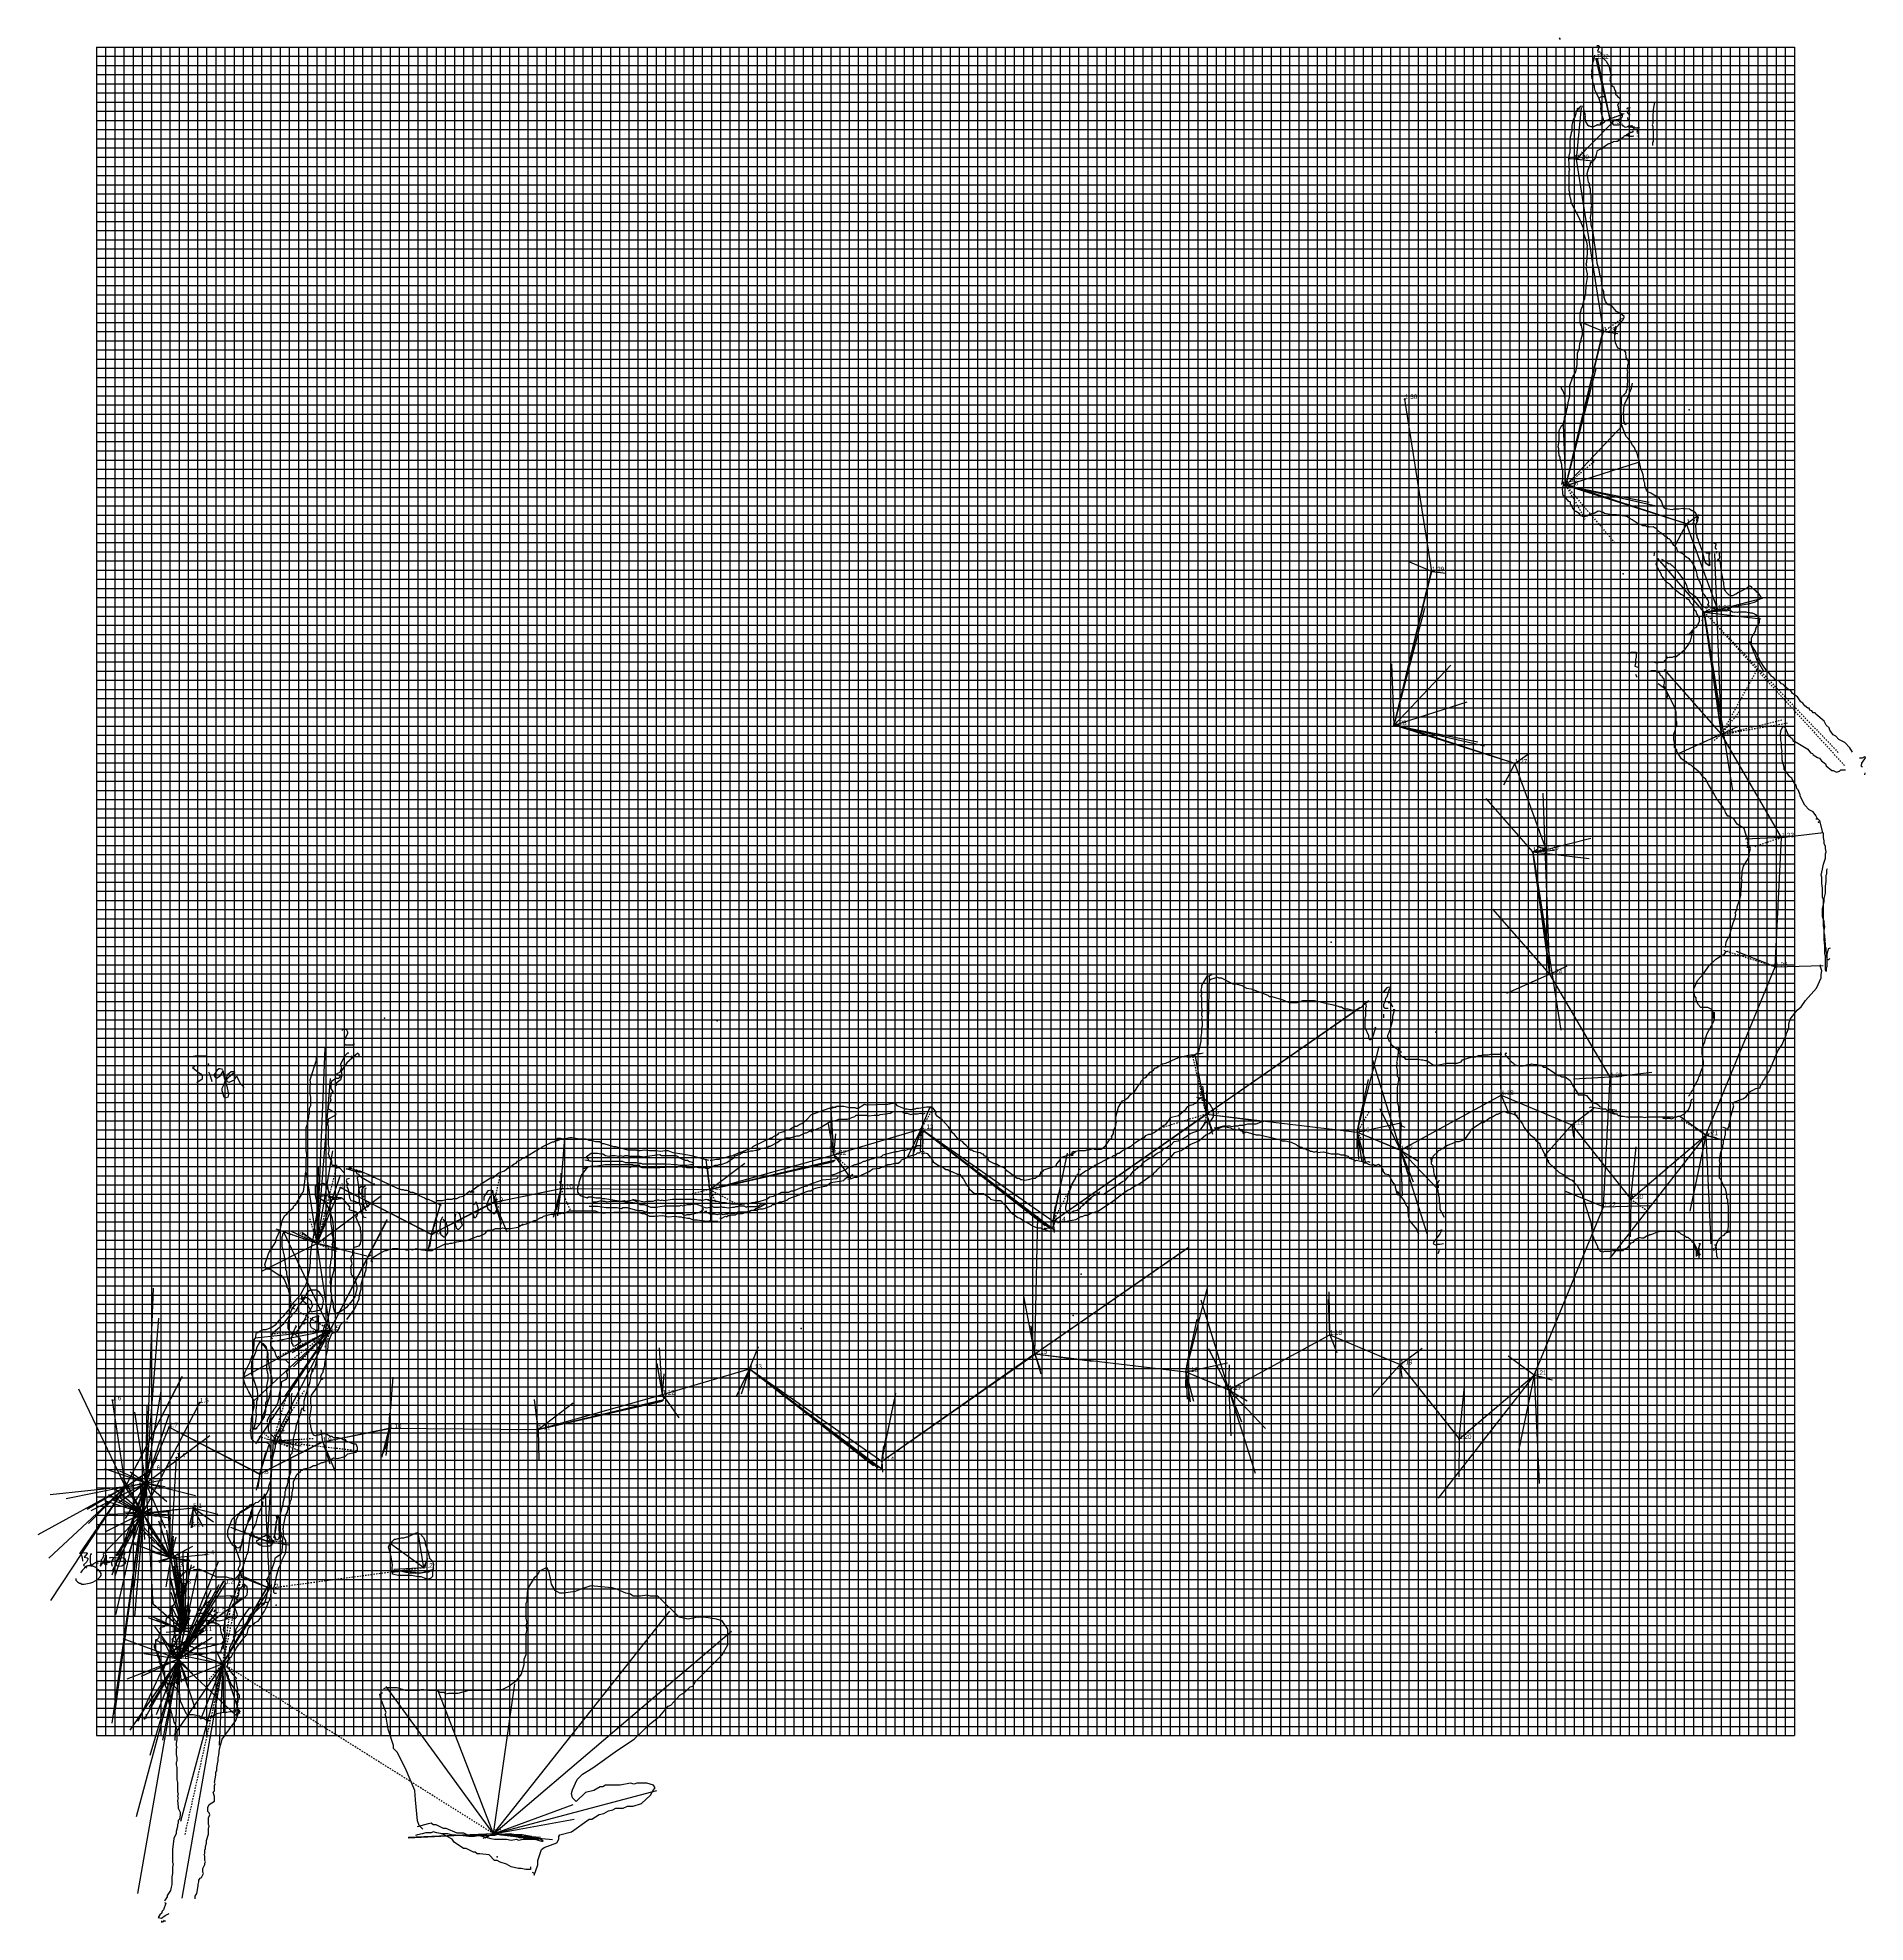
# Model space of a CAD drawing. Header units: millimetres. Extents: x -29 to 369, y -59 to 352.
import ezdxf

# ---------------------------------------------------------------- set-up
doc = ezdxf.new("R2010")
doc.units = ezdxf.units.MM
doc.linetypes.add('DASH', pattern=[0.6, 0.3, -0.3])

msp = doc.modelspace()

# ---------------------------------------------------------------- linework, layer by layer
at = {"layer": 'Black', "color": 0}
for points in [[(303.02, 351.68), (302.84, 352.04)], [(310.94, 350.18), (311, 350.36), (311.3, 350.36), (311.48, 350.18), (311.24, 349.46), (311.06, 349.1), (311.18, 348.98), (311.66, 348.98)], [(311.6, 333.32), (311.66, 333.44), (312.02, 333.68), (312.38, 334.1), (312.38, 334.28), (312.26, 334.52), (312.26, 334.7), (312.08, 335), (311.9, 335.9), (311.9, 336.32), (311.84, 336.44), (311.9, 337.1), (311.84, 337.64), (311.48, 338.72), (310.88, 339.98), (310.58, 340.52), (310.46, 341.12), (310.4, 341.42), (310.22, 341.96), (310.22, 342.08), (310.1, 342.38), (310.1, 342.62), (310.04, 342.92), (309.92, 343.04), (309.92, 343.22), (309.86, 343.52), (309.86, 344.18), (309.92, 344.36), (309.86, 344.72), (309.92, 345.14), (309.98, 345.44), (309.98, 346.16), (310.04, 346.58), (310.28, 347.12), (310.46, 347.9), (310.52, 348.14), (310.52, 348.26)], [(311.3, 348.44), (311.36, 348.32)], [(311.96, 348.8), (311.84, 348.68), (311.96, 347.96), (312.68, 347.24), (312.98, 346.94), (313.58, 345.92), (313.58, 345.74), (313.7, 345.5), (313.7, 345.2), (313.76, 345.08), (313.76, 344.84), (314, 343.94), (314.18, 343.82), (314, 343.76), (313.82, 343.4), (313.82, 343.04), (313.76, 342.86), (314.18, 341.6), (314.48, 341.42), (314.66, 341.3), (314.78, 340.7), (315.02, 340.4), (315.02, 340.16), (314.96, 340.04), (315.08, 339.62), (315.26, 339.5), (315.44, 339.2), (315.86, 338.9), (316.1, 338.42), (316.04, 338.06), (315.8, 337.94), (315.74, 337.76), (315.56, 337.64), (315.44, 337.28), (315.56, 337.1), (315.56, 336.8), (315.74, 336.5), (315.62, 336.38), (315.8, 336.2), (315.8, 336.08), (315.92, 336.02), (315.8, 335.78), (315.92, 335.72), (315.98, 335.54), (316.1, 335.6), (316.22, 335.36), (316.16, 335.24), (316.22, 335.12), (316.52, 335.12), (316.64, 335.3)], [(306.63, 338.15), (306.63, 337.95)], [(307.1, 336.26), (307.04, 336.56), (307.22, 336.92), (307.52, 337.22), (307.82, 337.1), (308.06, 336.68), (308.06, 336.5), (308.12, 336.26), (308.24, 335.66), (308.42, 335.12), (308.36, 335), (308.42, 334.82), (308.36, 334.52), (308.48, 333.86), (308.54, 333.62), (308.9, 333.02), (309.2, 332.84), (309.32, 332.84), (309.62, 332.66), (310.28, 332.66), (311.3, 333.2)], [(311.48, 338.9), (311.93, 339.2), (312.83, 339.2), (312.83, 339.35)], [(317.6, 336.38), (317.54, 336.5), (317.66, 336.74), (317.84, 336.74), (318.02, 336.86), (318.14, 336.86), (317.9, 336.32), (317.54, 335.72), (317.84, 335.42), (318.2, 335.24)], [(323.6, 338.06), (323.48, 337.94), (323.36, 337.16), (323.18, 336.38), (323.12, 334.82), (323.12, 333.32), (323, 333.02), (323.12, 332.66), (323.12, 332.06), (323.18, 331.58), (323.24, 330.62), (323.24, 329.9), (323.18, 329.6), (323.18, 329.36), (323.06, 329.24), (323.06, 328.52)], [(305.13, 325.75), (304.93, 325.95), (304.93, 326.25), (305.13, 327.15), (305.13, 327.65), (305.23, 327.85), (305.13, 328.35), (305.13, 329.45), (305.23, 329.95), (305.23, 330.45), (305.33, 330.85), (305.43, 331.35), (305.53, 331.75), (305.53, 332.95), (305.93, 334.45), (306.13, 334.65), (306.43, 335.55), (306.43, 335.85), (306.73, 336.25), (306.73, 336.55), (306.83, 336.75)], [(310.94, 332.9), (310.82, 332.96), (311.42, 333.08), (311.6, 333.08), (312.56, 333.62), (312.98, 334.04), (313.16, 334.04), (313.46, 334.22), (313.58, 334.22), (313.88, 334.4), (314.54, 334.64), (314.66, 334.64), (314.84, 334.76), (315.02, 334.76), (315.92, 335.18), (316.28, 335.48), (316.88, 335.54)], [(316.58, 335.12), (316.28, 335.18), (316.46, 335), (316.4, 334.64), (316.16, 334.4), (315.56, 334.22), (314.66, 334.04), (314.24, 333.5), (314.24, 333.38), (314.54, 333.08), (315.74, 333.08), (315.98, 333.14), (316.16, 333.14), (316.46, 333.08), (316.64, 332.84), (316.76, 332.84), (317, 332.6), (317.18, 332.54), (317.78, 332.72), (317.96, 332.84), (318.56, 332.9), (318.68, 332.9)], [(317.6, 334.64), (317.72, 334.1)], [(317.72, 332.54), (317.6, 332.66), (317.96, 332.9), (318.5, 332.84), (318.74, 332.66)], [(318.86, 332.72), (318.92, 332.6), (319.04, 332.6), (319.34, 332.3)], [(311.9, 327.74), (312.8, 328.58), (313.4, 328.88), (313.52, 329), (313.7, 329), (314.18, 329.24), (314.36, 329.24), (314.6, 329.42), (315.2, 329.48), (315.44, 329.48), (316.04, 329.9), (316.52, 330.32), (316.82, 330.44), (317, 330.74), (317.42, 330.74), (317.78, 330.62), (317.96, 330.62), (318.26, 330.56), (318.68, 330.56), (318.98, 330.62)], [(317.9, 330.8), (317.72, 330.86), (317.48, 330.74), (317.54, 330.98), (318.08, 331.28), (318.62, 331.46), (318.8, 331.58), (318.92, 331.58), (318.74, 331.58), (318.62, 331.46), (318.38, 331.4), (318.08, 331.22), (317.6, 330.92), (317.36, 330.74), (318.02, 331.34), (318.26, 331.46), (318.44, 331.46)], [(319.16, 332.12), (318.86, 332.42), (318.32, 332.54), (317.9, 332.54), (317.66, 332.6), (317.54, 332.6)], [(319.46, 332.42), (319.64, 332.42), (320.06, 332.54), (320.06, 332.42), (319.82, 332), (319.82, 331.88), (319.7, 331.76), (319.7, 331.58), (319.64, 331.46), (319.7, 331.28), (320, 331.22)], [(319.7, 330.68), (319.76, 330.56)], [(307.43, 289.35), (307.33, 290.35), (307.33, 292.05), (307.53, 292.55), (307.53, 292.85), (307.83, 293.35), (308.13, 294.75), (308.33, 295.15), (308.33, 295.45), (308.53, 296.35), (308.63, 298.05), (308.93, 299.75), (308.83, 299.95), (308.93, 300.55), (308.73, 301.25), (308.63, 301.95), (308.73, 302.25), (308.63, 302.75), (308.73, 303.15), (308.83, 304.05), (308.93, 305.15), (308.93, 306.15), (308.83, 306.35), (308.93, 306.65), (308.73, 307.45), (308.63, 307.85), (308.13, 309.35), (308.13, 309.75), (308.03, 310.15), (308.03, 310.55), (307.03, 312.95), (306.53, 313.85), (305.33, 316.15), (305.33, 316.55), (305.23, 317.05), (305.13, 317.45), (304.93, 318.05), (305.03, 318.25), (304.93, 318.75), (304.93, 322.95), (305.03, 323.15), (304.93, 323.65), (304.93, 324.85), (304.83, 325.25), (304.83, 325.75), (304.93, 326.15)], [(315.03, 287.35), (315.03, 287.75), (314.93, 287.95), (315.23, 288.95), (316.63, 290.45), (316.93, 291.05), (316.93, 291.25), (316.13, 291.95), (315.93, 291.95), (315.53, 292.25), (315.23, 292.35), (314.13, 293.65), (313.43, 293.85), (312.83, 294.55), (312.53, 295.45), (312.53, 295.95), (312.43, 296.45), (312.43, 296.65), (312.13, 297.45), (312.13, 297.85), (311.93, 298.35), (312.03, 298.55), (311.93, 298.95), (311.93, 299.45), (311.83, 299.85), (311.83, 300.05), (311.63, 300.25), (311.63, 300.55), (311.53, 300.95), (311.43, 301.45), (311.03, 302.85), (310.93, 303.85), (310.63, 305.95), (310.43, 307.35), (310.33, 307.55), (310.33, 308.25), (310.13, 309.45), (310.13, 309.85), (309.73, 311.15), (309.73, 311.75), (309.53, 312.75), (309.73, 313.75), (309.73, 314.95), (309.83, 315.45), (309.73, 315.95), (309.73, 317.65), (309.53, 318.25), (309.53, 319.05), (309.33, 319.65), (309.33, 320.25), (309.13, 320.45), (309.03, 321.05), (308.83, 322.45), (309.03, 323.25), (309.53, 324.45), (309.63, 324.85), (309.73, 325.05)], [(309.56, 324.62), (309.38, 324.62), (309.98, 325.04), (310.04, 325.16), (310.22, 325.22), (310.64, 325.76), (310.88, 326.6), (311, 327.2), (311.12, 327.44), (311.96, 327.92)], [(303.93, 268.25), (303.83, 268.45), (304.03, 269.05), (304.13, 269.65), (304.53, 271.55), (304.73, 272.45), (305.03, 273.95), (305.03, 276.25), (305.73, 278.15), (306.33, 279.25), (306.63, 280.75), (306.63, 281.55), (306.73, 282.15), (306.73, 283.25), (307.13, 284.45), (307.23, 285.55), (307.43, 285.75), (307.53, 286.35), (307.83, 287.35), (307.83, 287.75), (307.73, 288.05), (307.83, 288.25), (307.53, 289.65), (307.53, 289.95)], [(316.13, 267.65), (316.33, 267.55), (316.33, 269.75), (316.23, 270.35), (316.23, 271.65), (316.33, 272.25), (316.33, 273.25), (316.43, 273.85), (317.43, 274.75), (317.33, 274.95), (317.63, 275.55), (317.53, 275.75), (317.63, 276.25), (317.63, 276.55), (317.73, 277.05), (317.63, 278.15), (317.63, 278.75), (317.73, 279.05), (317.53, 279.95), (317.73, 280.25), (317.73, 280.65), (317.83, 281.05), (317.83, 281.55), (317.33, 282.35), (317.23, 283.45), (316.93, 283.95), (316.73, 283.95), (315.53, 284.35), (315.03, 285.55), (314.93, 286.05), (314.83, 286.45), (314.83, 287.25), (314.93, 287.75), (314.83, 288.15), (314.83, 288.55), (314.93, 288.95), (315.13, 289.15)], [(303.33, 254.65), (303.43, 255.35), (303.53, 255.85), (303.53, 257.65), (303.33, 258.55), (303.33, 259.05), (302.93, 260.25), (302.93, 260.65), (302.73, 260.95), (302.63, 261.75), (302.63, 262.45), (302.53, 262.85), (302.73, 264.15), (302.73, 266.45), (303.23, 267.45), (303.63, 267.75), (303.93, 268.85), (303.93, 269.35), (304.23, 270.25), (304.23, 271.05), (304.13, 271.45), (304.13, 272.15), (304.03, 272.55), (304.03, 273.45), (303.93, 273.95), (303.93, 274.25), (303.53, 275.15), (303.23, 275.55), (303.23, 275.95)], [(317.33, 267.75), (317.13, 267.65), (316.83, 268.55), (316.83, 269.65), (316.73, 270.25), (316.83, 270.75), (316.83, 271.35), (317.03, 272.25), (317.53, 273.35), (317.83, 273.85), (318.03, 274.65), (318.53, 275.65), (318.73, 276.75)], [(332.83, 247.85), (332.43, 248.45), (331.83, 248.95), (331.63, 248.95), (331.13, 249.25), (329.83, 249.35), (329.63, 249.45), (328.83, 249.25), (327.73, 249.25), (327.33, 249.15), (326.43, 249.25), (325.73, 249.45), (325.43, 249.95), (325.03, 251.05), (324.33, 251.95), (324.03, 252.15), (323.83, 252.15), (322.73, 252.75), (322.03, 253.05), (321.73, 253.45), (321.43, 254.45), (321.43, 254.95), (321.23, 255.25), (321.03, 256.75), (320.83, 257.45), (320.53, 258.15), (320.23, 259.55), (320.03, 260.35), (319.63, 261.65), (319.43, 261.85), (319.13, 262.75), (318.73, 263.25), (318.13, 264.25), (317.43, 265.05), (317.13, 265.55), (316.53, 267.25), (316.13, 267.75), (316.33, 267.65)], [(327.73, 241.35), (327.03, 242.45), (326.73, 242.85), (326.43, 242.85), (326.33, 243.15), (325.83, 243.35), (325.33, 243.85), (325.13, 243.85), (325.03, 244.05), (324.53, 244.35), (323.83, 245.15), (323.63, 245.15), (323.23, 245.45), (322.33, 245.35), (322.13, 245.55), (321.83, 245.45), (321.63, 245.65), (320.93, 245.65), (320.63, 245.85), (320.13, 245.95), (318.63, 246.95), (318.13, 247.25), (317.43, 247.75), (317.13, 247.75), (316.93, 247.85), (316.53, 247.85), (316.13, 247.95), (315.43, 247.95), (315.23, 248.05), (314.23, 248.05), (312.63, 248.35), (312.33, 248.55), (312.13, 248.55), (311.63, 248.85), (311.43, 248.75), (311.23, 248.85), (310.33, 248.35), (310.03, 248.35), (309.03, 247.95), (308.83, 247.75), (308.13, 247.65), (307.53, 247.85), (307.13, 248.25), (306.43, 248.75), (306.23, 248.75), (305.63, 249.65), (305.43, 250.15), (305.23, 250.35), (305.23, 250.65), (305.13, 250.85), (304.83, 250.95), (303.93, 252.15), (303.63, 252.25), (303.53, 252.75), (303.53, 253.15), (303.43, 253.55), (303.53, 253.95), (303.63, 254.35), (303.83, 254.55), (303.63, 254.85), (303.73, 255.05), (303.63, 255.25)], [(334.77, 239.91), (335.13, 239.91), (335.25, 239.97), (335.31, 239.73), (335.31, 239.25), (335.37, 238.95), (335.31, 238.71), (335.49, 237.93), (335.49, 237.45), (335.55, 237.33), (335.43, 236.91), (334.83, 237.39), (334.53, 237.81), (334.35, 238.47), (334.35, 238.59), (334.23, 238.95), (333.99, 240.15), (333.69, 240.87), (333.63, 241.11), (333.51, 241.23), (333.51, 241.35), (333.33, 241.71), (333.27, 242.07), (333.09, 242.37), (333.09, 242.55), (332.79, 243.21), (332.79, 243.39), (332.55, 244.23), (332.61, 244.53), (332.55, 244.65), (332.61, 244.89), (332.49, 245.55), (332.61, 246.15), (332.79, 246.63), (332.85, 246.87), (333.09, 247.53), (333.09, 247.65)], [(332.63, 246.45), (332.83, 246.45), (332.93, 246.85), (332.93, 247.85), (332.83, 248.05)], [(332.73, 246.75), (332.79, 247.23), (332.73, 247.53), (332.73, 247.65)], [(323.44, 239.1), (323.59, 240), (324.34, 240.15), (324.64, 240)], [(330.6, 222.15), (331.05, 222), (332.25, 223.35), (332.7, 223.65), (333.3, 224.85), (333.3, 225.6), (332.7, 226.5), (332.55, 226.95), (332.25, 227.25), (331.95, 228.3), (331.35, 228.9), (331.05, 229.5), (330.6, 229.65), (329.7, 230.55), (329.25, 230.7), (327.6, 232.05), (327, 232.8), (326.1, 233.4), (325.35, 234.45), (325.05, 234.75), (325.05, 235.05), (324.15, 236.55), (323.85, 237.3), (324.3, 238.65)], [(335.31, 228.33), (335.25, 228.09), (335.01, 227.79), (334.59, 227.79), (334.35, 227.91), (334.17, 228.09), (333.99, 228.15), (333.51, 228.69), (333.39, 229.05), (332.55, 230.13), (332.19, 230.31), (331.17, 231.03), (330.75, 231.81), (330.57, 232.65), (330.39, 232.95), (329.85, 234.03), (329.25, 234.75), (329.01, 235.11), (328.53, 235.71), (328.47, 235.89), (328.05, 236.31), (327.51, 236.85), (327.15, 237.09), (327.03, 237.27), (326.73, 237.39), (326.55, 237.39), (326.07, 237.75), (325.77, 237.93), (325.11, 238.35)], [(335.19, 228.45), (335.31, 228.93), (335.25, 229.23), (335.13, 229.53), (334.95, 229.71), (334.71, 230.19), (334.41, 230.61), (334.17, 230.85), (333.87, 231.39), (333.81, 231.75), (333.87, 231.93), (333.81, 232.23), (333.81, 232.41), (333.69, 232.77), (333.57, 232.89), (333.39, 233.49), (333.15, 233.79), (332.79, 234.75), (332.79, 235.11), (332.67, 235.71), (332.25, 236.85), (332.01, 237.15), (331.89, 237.51), (331.11, 238.41), (330.81, 238.59), (330.57, 238.77), (330.27, 238.95), (329.67, 239.55), (329.25, 239.79), (329.13, 239.79), (328.95, 239.91), (328.71, 239.97), (328.53, 240.21), (328.35, 240.75), (327.69, 241.41)], [(334.71, 239.79), (335.55, 239.79), (335.31, 239.43), (335.31, 238.95), (335.37, 238.59), (335.31, 238.47), (335.43, 238.11), (335.43, 237.33), (335.49, 237.09), (335.49, 236.97), (335.25, 237.15)], [(336.57, 241.71), (336.57, 241.89), (336.87, 241.71), (336.87, 241.53), (336.69, 241.05), (336.69, 240.75), (336.87, 240.63), (337.11, 240.63)], [(336.99, 240.15), (336.93, 239.85), (336.99, 239.73)], [(344.25, 232.65), (344.25, 232.53), (343.95, 232.35), (343.65, 232.05), (342.39, 231.39), (341.85, 231.09), (341.73, 231.09), (341.31, 230.79), (341.19, 230.79), (340.47, 230.37), (340.11, 230.37), (339.81, 230.55), (339.15, 231.21), (338.97, 231.51), (338.79, 231.75), (338.79, 231.99), (338.61, 232.89), (338.61, 233.25), (338.37, 233.97), (338.37, 234.21), (338.07, 235.65), (338.01, 236.25), (337.95, 236.79), (337.89, 237.69), (337.71, 237.99), (337.29, 238.17), (337.35, 238.41), (337.59, 238.47), (337.77, 238.77), (337.65, 239.43), (337.65, 239.73), (337.71, 239.85), (337.83, 239.85)], [(339.33, 227.79), (339.57, 227.73), (340.35, 227.91), (340.53, 228.03), (341.07, 228.03), (341.25, 228.15), (341.49, 228.15), (341.79, 228.21), (341.97, 228.33), (342.27, 228.33), (343.41, 228.57), (344.25, 228.75), (345.27, 229.05), (345.99, 229.41), (346.23, 229.59), (346.65, 229.83), (346.77, 229.95), (346.77, 230.07), (346.17, 230.97), (345.81, 231.21), (345.69, 231.45), (345.03, 231.93), (344.85, 231.99), (344.61, 232.35), (344.43, 232.41)], [(346.11, 216.09), (345.87, 216.27), (345.81, 216.51), (345.27, 218.01), (345.09, 218.31), (344.67, 219.57), (344.67, 220.41), (344.61, 220.89), (344.67, 221.25), (345.21, 222.27), (345.51, 222.75), (345.51, 222.93), (345.69, 223.41), (345.75, 223.65), (345.99, 223.95), (346.35, 224.55), (346.35, 225.39), (346.23, 225.57), (346.23, 225.69), (345.63, 226.29), (345.51, 226.29), (345.39, 226.41), (344.85, 226.59), (344.49, 226.65), (344.31, 226.71), (344.01, 226.71), (343.47, 226.83), (341.79, 226.83), (341.61, 226.77), (341.19, 226.83), (340.83, 226.77), (340.53, 226.83), (339.93, 227.19), (339.15, 227.07), (338.73, 227.25), (338.43, 227.19), (337.59, 227.19), (337.53, 227.31), (337.35, 227.19), (337.41, 227.31), (337.29, 227.37), (337.53, 227.43), (337.77, 227.37), (338.19, 227.31), (338.67, 227.37), (338.91, 227.43), (339.03, 227.37), (339.63, 227.49), (339.75, 227.61), (340.17, 227.61)], [(325.95, 216.9), (326.7, 217.05), (327.45, 217.05), (327.75, 217.2), (328.2, 217.2), (329.25, 217.95), (330.15, 218.7), (330.9, 219.75), (331.05, 220.2), (331.35, 220.5), (331.65, 221.7), (331.65, 222.15), (331.95, 222.75)], [(338.19, 223.71), (338.19, 223.83)], [(317.85, 217.65), (317.7, 217.95), (318.15, 217.95), (318.45, 218.1), (319.5, 218.1), (319.5, 216.9), (319.35, 216.6), (319.35, 215.7), (319.2, 215.1), (320.1, 214.8)], [(366.64, 196.35), (366.04, 197.25), (364.99, 198.45), (363.64, 199.05), (363.04, 199.8), (362.44, 200.1), (361.69, 201.15), (361.54, 201.6), (360.94, 202.2), (360.49, 203.1), (358.69, 204.6), (358.54, 204.9), (358.09, 204.9), (357.79, 205.35), (357.34, 205.5), (357.19, 205.95), (356.89, 205.95), (356.29, 206.4), (355.84, 207), (355.39, 207.3), (354.64, 208.35), (353.59, 209.1), (353.14, 209.85), (352.84, 209.85), (351.79, 210.75), (351.64, 211.05), (351.19, 211.2), (350.59, 211.95), (350.14, 211.95), (349.84, 212.1), (349.39, 212.7), (349.09, 212.85), (348.34, 213.75), (348.04, 213.9), (347.14, 215.25), (346.39, 216.45), (346.24, 216.9), (345.94, 217.2), (345.94, 217.5), (345.34, 218.55), (344.29, 220.2), (344.44, 220.5)], [(326.29, 208.2), (326.44, 208.8), (325.99, 209.85), (325.99, 210.15), (325.54, 210.75), (325.69, 211.35), (325.69, 211.95), (325.54, 212.4), (325.24, 212.55), (325.24, 212.85), (324.79, 213), (324.64, 213.45), (324.34, 213.75), (324.04, 213.75), (323.74, 214.05), (322.69, 214.05)], [(326.14, 217.35), (326.14, 216.75), (325.39, 215.85), (324.64, 215.85), (324.04, 215.7), (322.99, 216)], [(347.4, 213.75), (345.75, 216.75)], [(319.35, 213.3), (319.65, 212.7)], [(343.8, 175.5), (343.95, 176.4), (343.95, 177), (343.35, 178.65), (343.05, 179.7), (341.55, 180.6), (340.8, 181.8), (339.75, 182.4), (339.45, 182.4), (339, 183.15), (338.85, 183.75), (337.5, 185.55), (337.2, 185.85), (336.45, 187.35), (335.25, 189.3), (334.65, 190.5), (334.2, 190.8), (333.45, 191.85), (331.8, 193.2), (331.5, 193.5), (331.05, 193.65), (330.45, 194.25), (330, 194.4), (329.4, 194.85), (328.35, 196.5), (328.35, 196.8), (327.9, 197.4), (327.9, 198.45), (327.75, 199.05), (327.75, 200.25), (328.05, 201.3), (328.05, 201.6), (328.35, 202.2), (328.35, 202.95), (328.2, 203.25), (328.2, 205.05), (327.9, 206.1), (325.95, 210), (324.3, 211.2)], [(358.69, 181.8), (358.99, 181.8), (358.69, 182.55), (358.09, 183.3), (357.19, 183.75), (356.29, 184.8), (355.24, 186.75), (355.24, 187.05), (354.79, 188.1), (354.49, 188.4), (354.34, 189.15), (353.89, 189.75), (353.44, 190.65), (352.99, 190.95), (352.24, 192), (351.79, 192.6), (351.79, 193.05), (351.34, 194.55), (351.34, 195.6), (351.19, 196.2), (351.34, 196.5), (351.19, 197.25), (351.19, 198.3), (351.04, 198.9), (351.04, 199.65), (350.89, 199.95), (351.04, 200.7), (351.04, 201), (351.49, 201.9), (351.94, 201.75), (352.69, 199.95), (353.59, 199.2), (353.74, 198.75), (354.04, 198.75), (356.89, 196.95), (357.49, 196.2), (357.94, 196.05), (358.09, 195.75), (358.99, 195.15), (359.44, 195), (359.89, 194.4), (360.79, 193.8), (360.94, 193.35), (362.14, 192.3), (362.44, 192.3), (363.19, 192), (363.79, 192.15), (364.09, 192.45), (365.14, 192.45)], [(368.14, 195.1), (368.84, 195.1), (369.34, 195.4), (369.44, 195.1), (368.64, 193.9), (368.64, 193.7), (368.44, 193.4), (368.64, 193.2), (368.84, 193.2)], [(369.34, 191.8), (369.24, 191.4)], [(360.15, 178.8), (360.15, 179.1), (359.55, 181.35), (358.95, 181.95)], [(339, 153.75), (339.15, 154.95), (339.45, 155.7), (339.75, 156), (340.05, 157.2), (340.65, 159.15), (341.1, 160.2), (341.25, 160.95), (341.1, 161.25), (341.55, 162.15), (341.55, 162.6), (342, 164.1), (342.3, 165.15), (342.3, 165.9), (342.45, 166.95), (342.45, 167.55), (342.6, 168.45), (342.45, 168.75), (342.6, 169.65), (342.6, 170.25), (342.9, 171.45), (343.65, 172.65), (344.1, 173.55), (344.1, 174.3), (344.4, 175.35), (343.8, 176.7)], [(361.65, 151.35), (361.5, 151.05), (361.2, 151.05), (361.05, 151.65), (361.05, 152.25), (360.9, 153), (360.9, 153.6), (360.75, 153.9), (360.75, 154.65), (360.6, 155.1), (360.75, 155.4), (360.6, 155.85), (360.6, 156.45), (360.45, 157.05), (360.45, 157.65), (360.3, 158.4), (360.3, 164.25), (360.15, 164.7), (360.15, 166.65), (360, 167.7), (360, 169.05), (359.85, 169.5), (360.15, 170.85), (360.3, 171.9), (360.75, 173.25), (360.75, 174.15), (360.9, 174.6), (360.75, 175.35), (360.75, 175.8), (360.45, 176.4), (360.45, 177), (360.3, 177.75), (360.3, 178.65)], [(361.8, 153.6), (361.35, 153.45), (361.05, 152.25), (361.05, 149.55), (360.9, 149.25), (360.9, 148.5), (360.75, 148.8), (360.75, 151.95), (360.6, 152.4), (360.6, 154.05), (360.45, 155.55), (360.45, 157.5), (360.6, 158.25), (360.45, 159), (360.45, 159.45), (360.15, 160.5), (360.15, 162.15), (360.45, 163.8), (360.45, 164.4), (360.75, 165.6), (360.75, 167.1), (360.9, 168.15), (360.9, 169.5), (361.05, 169.8), (361.05, 170.7), (361.2, 171)], [(336.3, 138.3), (336.3, 139.5), (336, 140.25), (335.1, 140.7), (333.6, 140.7), (333, 141.3), (332.55, 142.35), (332.55, 142.8), (332.25, 143.25), (332.25, 143.55), (332.1, 144.15), (332.1, 144.75), (332.85, 146.55), (334.2, 148.05), (335.4, 149.85), (336.9, 151.2), (338.25, 152.1), (338.7, 152.25), (339.15, 152.85), (339.6, 153)], [(221.7, 129.9), (221.7, 129.9), (222.45, 129.9), (223.05, 130.2), (223.35, 130.2), (224.25, 131.1), (224.4, 132), (224.7, 133.35), (224.7, 134.25), (224.85, 135.15), (224.85, 136.2), (225, 136.65), (225, 137.55), (224.85, 137.85), (224.85, 138.3), (225, 138.6), (224.85, 138.9), (224.85, 139.5), (225, 139.95), (224.85, 140.7), (224.85, 142.8), (224.7, 143.25), (224.85, 143.55), (224.85, 144), (224.7, 144.45), (224.85, 145.05), (224.85, 145.5), (226.05, 147.45), (227.1, 147.9)], [(339.3, 113.85), (339.75, 114.75), (339.75, 115.2), (340.05, 116.25), (340.05, 116.7), (340.5, 118.2), (340.8, 119.25), (340.65, 119.55), (340.65, 120), (342.75, 120.75), (343.5, 121.2), (344.1, 122.25), (345.6, 123), (346.5, 123.15), (346.5, 123.45), (347.25, 124.8), (347.55, 125.1), (347.7, 125.55), (348, 125.85), (348.15, 126.3), (348.6, 126.9), (350.4, 131.25), (351.3, 132.6), (351.9, 134.1), (352.2, 134.55), (352.2, 134.85), (352.8, 136.2), (352.8, 137.1), (353.1, 138.15), (354.6, 140.1), (355.5, 140.85), (356.4, 142.2), (358.8, 144.9), (359.85, 147.15), (359.85, 147.9), (360, 148.65), (359.7, 149.55), (359.7, 150)], [(226.5, 146.55), (226.8, 146.85), (228.3, 147.3), (228.6, 147.15), (229.05, 147.15), (231.6, 145.8), (232.35, 145.8), (233.55, 145.5), (234.6, 144.9), (235.65, 144.75), (238.65, 143.55), (239.25, 143.4), (239.55, 143.1), (240.15, 143.1), (242.55, 142.35), (243.9, 141.75), (245.7, 141.75), (246.9, 142.2), (249.45, 142.2), (250.65, 141.9), (252.45, 141.45), (253.2, 141.3), (254.55, 141), (254.85, 140.85), (255.3, 140.85), (255.9, 140.4), (256.65, 140.4), (257.7, 140.1), (258.3, 140.1), (259.8, 140.85), (259.95, 141.15), (261.15, 142.2), (260.85, 141.75)], [(264.45, 144), (265.35, 145.05), (265.65, 145.2), (265.95, 145.05), (265.65, 144.45), (265.2, 142.95), (264.9, 142.65), (264.75, 141.9), (264.45, 141.3), (264.45, 140.85), (264.75, 140.55), (265.5, 140.55)], [(260.25, 141.6), (260.55, 141.6), (260.7, 140.85), (260.55, 140.55), (260.55, 138.75), (260.4, 138.45), (260.4, 136.35), (261.15, 134.55), (261.15, 133.95), (261.45, 133.65), (262.05, 134.1), (262.8, 136.35), (262.5, 136.2)], [(266.55, 140.25), (266.85, 140.25), (266.4, 138.75), (266.4, 137.85), (265.95, 136.35), (265.65, 135.15), (265.35, 134.55), (265.35, 134.25), (265.65, 133.5), (265.95, 133.2), (266.1, 132.6), (268.35, 130.95)], [(265.5, 141.75), (265.95, 141.75), (266.4, 140.85)], [(37.65, 135.68), (37.65, 135.98), (38.4, 135.98), (38.7, 135.38), (38.7, 134.93), (37.95, 133.58), (37.95, 132.83), (38.25, 132.53), (39.9, 132.53), (40.2, 132.83)], [(264.45, 139.2), (264.45, 138.45)], [(330.9, 121.35), (331.2, 121.65), (331.65, 122.55), (331.95, 122.7), (332.1, 123.3), (333, 124.95), (333.15, 125.55), (333.45, 125.85), (333.45, 126.3), (334.2, 128.1), (334.2, 128.85), (333.9, 130.65), (333.9, 131.85), (334.5, 133.2), (334.65, 133.95), (334.95, 135), (336, 136.8), (336.6, 138), (336.6, 139.65)], [(267.75, 131.85), (267.6, 130.2), (267.6, 129.9), (267.45, 129.6), (267.45, 129.15), (267.3, 128.85), (267.45, 128.4), (267.3, 128.1), (267.3, 127.65), (267.45, 127.05), (267.45, 125.7), (267.75, 125.4), (267.75, 124.8), (267.6, 124.2), (267.6, 123.9), (267.45, 123.3), (267.45, 120.15), (267.75, 119.1), (267.75, 118.35), (267.9, 117.6), (267.9, 117), (268.35, 114.9), (269.1, 114.6)], [(26.4, 77.48), (26.1, 77.93), (26.1, 78.38), (25.8, 79.43), (25.5, 79.73), (25.5, 80.18), (24.9, 81.53), (24.3, 82.28), (23.85, 82.28), (21.75, 83.63), (21, 83.63), (20.7, 84.68), (21.6, 87.23), (23.1, 89.63), (23.25, 90.38), (24, 92.18), (24.45, 94.28), (25.05, 95.33), (25.5, 95.63), (25.95, 96.23), (26.85, 96.98), (27, 97.43), (27.45, 97.73), (28.65, 99.83), (28.8, 100.28), (29.1, 100.58), (29.4, 102.68), (29.55, 104.18), (29.55, 104.48), (29.7, 105.08), (29.7, 107.93), (29.85, 108.23), (29.85, 108.68), (29.7, 109.43), (29.7, 114.53), (30, 115.28), (30, 115.73), (30.3, 116.78), (30.3, 117.23), (30.45, 117.53), (30.45, 118.73), (30.75, 119.33), (30.75, 121.13), (30.6, 121.88), (30.6, 123.68), (30.75, 123.98), (30.6, 124.88), (31.5, 127.88), (31.95, 129.23), (31.95, 129.68), (32.1, 130.28), (32.1, 130.88)], [(39, 130.73), (38.7, 130.73), (38.1, 130.13), (37.2, 128.33), (37.2, 128.03), (37.35, 127.73), (37.35, 127.28), (37.05, 126.53), (36.3, 126.23), (37.05, 125.78), (37.05, 125.48), (36.75, 125.18), (36.15, 125.18), (35.25, 124.58), (35.1, 123.98), (35.1, 122.93), (35.55, 122.33), (35.1, 121.88), (35.1, 121.43), (34.95, 120.98), (35.1, 120.53), (34.95, 120.08), (34.65, 119.78), (34.5, 118.88), (34.5, 118.58), (35.85, 117.83), (36.15, 117.53), (35.85, 117.08), (34.5, 116.33), (34.5, 115.73), (34.35, 115.43), (34.5, 114.83), (34.5, 110.78), (34.65, 110.18), (34.65, 109.43), (34.5, 108.83), (34.95, 107.63), (35.25, 107.33), (35.25, 106.58), (35.4, 106.28), (35.7, 106.28), (36.45, 105.83), (36.9, 105.83), (37.95, 104.63)], [(41.25, 130.13), (41.25, 130.43), (40.95, 130.73), (38.55, 128.63), (37.35, 126.83), (37.5, 125.93), (37.2, 124.88), (36, 123.98), (36.3, 123.68), (36, 123.68)], [(39.6, 130.13), (39.45, 129.83), (39.75, 129.83)], [(196.8, 108.45), (196.35, 108.45), (197.4, 109.35), (198, 109.5), (199.5, 109.5), (199.8, 109.65), (200.25, 109.65), (201.15, 109.95), (201.45, 109.8), (202.95, 109.8), (203.85, 110.55), (204.9, 112.05), (205.35, 112.2), (205.2, 112.5), (205.65, 113.25), (205.65, 113.85), (206.1, 114.9), (206.1, 115.2), (206.25, 115.5), (206.1, 115.8), (206.1, 116.85), (206.7, 118.95), (207.6, 120.3), (208.05, 120.45), (208.8, 121.05), (209.4, 121.8), (210.15, 122.25), (211.2, 123.9), (211.5, 124.2), (211.65, 124.65), (212.25, 125.25), (212.7, 125.4), (213.6, 126.6), (214.35, 127.05), (214.65, 127.5), (214.95, 127.5), (216.3, 128.4), (217.05, 128.55), (219.75, 129.75), (221.7, 130.2), (222.45, 130.35), (223.2, 130.35), (223.8, 130.65), (224.55, 130.65), (225.15, 130.8)], [(267.75, 130.8), (268.5, 129.9), (268.95, 129.75), (269.25, 129.45), (271.95, 129.45), (272.7, 129.3), (273, 129.3), (273.6, 129.15), (273.9, 129.15), (275.1, 128.25), (275.4, 128.1), (276.15, 128.1), (278.25, 128.55), (280.5, 128.55), (281.4, 128.85), (281.7, 129.3), (283.8, 129.9), (284.55, 129.9), (285.15, 130.2), (285.6, 130.2), (286.2, 130.35), (287.25, 130.35), (287.85, 130.5), (290.25, 130.5)], [(291.3, 130.65), (291, 130.65), (291, 130.35), (292.35, 128.85), (292.8, 128.55), (292.95, 128.25), (294.15, 127.95), (294.9, 127.95), (295.95, 128.25), (296.4, 128.25), (296.7, 128.4), (297.45, 128.25), (297.9, 128.25), (298.5, 128.1), (298.8, 128.1), (299.4, 127.65), (299.85, 127.65), (301.5, 126.6), (302.55, 125.85), (302.85, 125.85), (303.3, 125.55), (304.05, 125.55), (305.1, 124.8), (305.7, 123.6), (306.75, 122.1), (306.9, 121.65), (308.25, 121.65), (308.7, 121.5), (309.9, 120), (310.95, 119.7), (311.4, 119.4), (311.55, 119.1), (312, 118.95)], [(143.85, 118.58), (145.35, 119.18), (146.85, 119.18), (148.05, 118.88), (149.25, 118.88), (149.55, 118.73), (150, 118.73), (151.35, 119.63), (151.8, 119.48), (156.45, 119.63), (157.95, 119.93), (158.4, 119.33), (160.2, 118.58), (160.65, 118.58), (161.25, 118.43), (161.7, 118.43), (162, 118.58), (162.45, 118.58), (162.75, 118.73), (163.2, 118.73), (164.85, 119.03), (166.2, 119.03)], [(325.65, 116.7), (325.35, 116.55), (326.85, 116.55), (327.15, 116.4), (327.6, 116.55), (327.9, 116.85), (328.35, 116.85), (328.65, 117), (329.1, 117), (330.15, 117.6), (330.45, 118.05), (330.9, 118.35), (331.35, 119.4), (331.35, 119.7), (331.5, 120), (331.5, 120.45), (331.8, 120.75)], [(118.05, 107.33), (117.75, 107.33), (119.1, 107.63), (119.7, 107.63), (120.3, 107.93), (120.75, 107.93), (122.1, 108.38), (122.55, 108.38), (124.2, 109.13), (124.5, 109.13), (126.9, 110.18), (127.2, 110.48), (130.95, 112.28), (131.25, 112.28), (131.55, 112.58), (132.45, 113.03), (132.75, 113.33), (133.8, 113.63), (134.25, 113.93), (135, 114.08), (136.2, 114.83), (136.65, 114.83), (137.25, 115.28), (137.7, 115.43), (138.75, 116.18), (139.8, 117.38), (144.45, 119.03), (145.2, 118.88)], [(197.4, 109.13), (196.95, 109.28), (196.65, 109.13), (196.5, 108.68), (194.1, 107.93), (193.95, 107.48), (193.2, 106.58), (193.05, 106.13), (190.35, 105.23), (190.2, 104.93), (189.75, 104.78), (189.75, 104.48), (189.3, 103.88), (188.85, 103.73), (188.55, 103.43), (188.1, 103.43), (187.05, 103.13), (186.3, 102.98), (185.7, 103.13), (185.4, 103.13), (185.1, 103.43), (184.65, 103.43), (183.15, 104.48), (182.4, 105.08), (181.95, 105.68), (180.75, 106.13), (180, 106.58), (179.7, 106.58), (178.5, 107.18), (178.2, 107.93), (177.9, 108.23), (177.45, 108.38), (177.3, 108.68), (177, 108.68), (176.55, 108.98), (175.8, 109.13), (175.2, 109.28), (174.75, 109.58), (174.45, 109.58), (173.55, 110.63), (173.1, 110.93), (172.8, 111.38), (171.9, 111.83), (171, 113.03), (170.55, 113.33), (169.65, 114.68), (168.3, 116.18), (167.25, 116.93), (166.8, 117.53), (166.95, 117.83), (166.35, 118.73), (165.9, 118.73), (165.6, 118.88)], [(193.5, 93.75), (194.25, 94.05), (195, 94.05), (197.4, 94.5), (198.6, 95.1), (198.9, 95.1), (199.35, 95.4), (199.95, 95.4), (200.7, 95.85), (202.2, 96.3), (205.2, 98.25), (207.6, 100.05), (208.8, 100.95), (209.25, 101.1), (209.85, 101.55), (211.35, 102.3), (214.35, 104.4), (214.5, 104.7), (214.95, 105), (215.25, 105.45), (217.2, 107.1), (217.35, 107.4), (217.8, 107.7), (219, 109.05), (220.35, 109.5), (221.7, 110.4), (222.3, 110.85), (224.25, 111.6), (225.75, 112.95), (226.5, 113.25), (227.1, 113.7), (227.55, 113.85), (227.85, 114.15), (228.15, 114.15), (229.5, 114.75), (230.25, 114.75), (230.55, 114.9), (231, 114.9), (231.3, 114.75), (232.05, 114.9), (232.8, 114.9), (233.1, 115.05), (233.85, 115.05), (234.9, 115.35), (236.7, 115.35), (238.05, 115.8), (237.45, 115.8)], [(275.1, 107.1), (274.95, 107.4), (275.25, 108), (275.25, 108.3), (276.3, 109.2), (276.45, 109.5), (276.9, 109.65), (277.2, 109.95), (277.5, 109.95), (277.65, 110.25), (278.4, 110.7), (279.45, 111), (280.35, 111.45), (280.95, 111.45), (282.15, 111.9), (283.35, 113.55), (283.65, 114.15), (285.9, 115.65), (286.35, 115.65), (287.7, 116.7), (288, 116.7), (289.05, 117.45), (289.35, 117.45), (290.7, 118.05), (291.45, 117.75), (291.9, 117.75), (293.55, 117.15), (293.25, 117.15)], [(293.25, 117.75), (292.95, 117.6), (294.75, 115.35), (295.05, 114.6), (295.8, 113.55), (296.25, 113.25), (296.4, 112.95), (297.45, 112.2), (297.6, 111.75), (298.5, 111), (298.5, 110.7), (299.1, 109.65), (300.15, 107.55), (300.45, 107.25)], [(315.45, 117.45), (314.7, 117.45), (313.95, 117.75), (313.65, 118.05), (313.2, 118.2), (312.9, 118.5), (312, 118.5), (309.6, 118.95), (309.3, 118.8)], [(315.3, 118.2), (313.5, 118.5), (314.25, 118.2), (314.4, 117.75), (315.3, 117.45), (315.6, 117.15), (315.9, 117.15), (316.2, 117), (316.65, 117), (317.4, 116.85), (317.7, 116.85), (318, 116.7), (318.3, 116.85), (320.85, 116.85), (321.3, 116.7), (321.9, 116.85), (327.6, 116.85)], [(66.3, 100.43), (65.4, 100.43), (67.2, 101.78), (67.65, 101.93), (67.8, 102.23), (69.9, 103.58), (70.35, 103.58), (71.7, 104.63), (72.9, 105.08), (73.8, 105.83), (74.25, 105.98), (75, 106.58), (75.45, 106.73), (75.75, 107.18), (76.5, 107.48), (76.8, 107.78), (77.25, 107.93), (77.85, 108.38), (78.3, 108.53), (79.65, 109.43), (80.1, 109.58), (80.4, 109.88), (80.85, 110.03), (81.15, 110.33), (83.4, 111.38), (83.7, 111.38), (84, 111.68), (84.45, 111.68), (85.2, 111.98), (85.65, 111.98), (85.95, 112.13)], [(117.45, 107.33), (113.7, 108.38), (111.6, 108.68), (109.65, 108.98), (108.6, 109.43), (107.85, 109.43), (106.95, 109.28), (105.9, 109.43), (104.55, 109.43), (103.35, 109.58), (102.45, 109.43), (102, 109.43), (101.7, 109.58), (99.9, 109.58), (97.2, 110.33), (96.75, 110.33), (94.65, 110.93), (94.2, 110.93), (93.6, 111.38), (92.85, 111.38), (91.8, 111.68), (91.35, 111.68), (90.75, 111.98), (89.25, 111.98), (87.6, 112.28), (87.15, 112.28), (85.8, 111.98), (85.2, 112.13), (84.45, 112.13), (84.15, 111.98)], [(227.55, 114.45), (228, 114.45), (229.65, 114.9), (230.1, 114.9), (230.4, 114.6), (231.15, 114.45), (231.6, 114.15), (232.05, 114.15), (232.5, 114), (233.25, 114.15), (234, 114), (233.7, 114)], [(232.95, 114.45), (232.95, 114.15), (233.25, 113.85), (233.7, 113.7), (233.85, 113.25), (234.45, 113.55), (236.7, 112.95), (237.45, 112.95), (241.8, 111.9), (242.4, 111.6), (243, 111.6), (244.35, 111.3), (245.4, 110.85), (245.7, 110.55), (246, 110.55), (246.3, 110.25), (246.75, 110.25), (246.9, 109.95), (247.35, 109.95), (247.8, 109.65), (248.1, 109.65), (248.55, 109.35), (248.85, 109.35), (249.15, 109.2), (249.6, 109.2), (249.9, 109.35), (249.9, 109.05), (251.4, 109.2), (253.05, 108.75), (254.55, 108.75), (255.15, 108.6), (255.9, 108.6), (256.65, 108.3), (256.95, 107.85), (258, 107.55), (258.3, 107.25), (258.6, 107.4), (260.4, 106.95), (261.15, 107.1), (261.45, 106.95)], [(339.15, 91.8), (339.45, 92.1), (339.6, 92.85), (339.6, 97.35), (339.45, 98.1), (339.45, 98.85), (339.3, 99.15), (339.3, 99.9), (339, 101.25), (338.7, 101.55), (337.95, 103.2), (337.65, 103.5), (337.65, 105.9), (337.8, 106.65), (337.65, 107.25), (337.95, 109.2), (338.4, 110.1), (338.4, 110.7), (338.55, 111), (338.55, 111.75), (338.85, 112.35), (338.85, 112.65), (339, 112.95), (339, 113.7), (339.15, 114.3), (338.4, 114.6)], [(147.75, 103.28), (148.5, 103.43), (149.25, 103.73), (149.7, 103.73), (152.4, 104.93), (153.15, 105.53), (154.65, 105.68), (155.25, 105.98), (155.55, 105.98), (156.45, 106.43), (157.05, 106.43), (157.95, 106.73), (158.7, 106.73), (159.3, 107.18), (159.45, 107.48), (160.5, 107.93), (160.8, 108.23), (162.15, 108.53), (162.6, 108.68), (162.9, 108.98), (163.35, 108.98), (163.65, 109.28), (164.4, 109.28)], [(163.8, 108.83), (164.25, 108.83), (164.55, 108.98), (165, 108.83), (166.2, 107.48), (166.35, 107.03), (167.7, 106.13), (168.15, 106.13), (169.05, 105.38), (169.5, 105.38), (170.1, 104.93), (170.4, 104.93), (171.6, 104.33), (172.05, 104.33), (172.95, 103.28), (173.7, 101.78), (174, 101.63), (174.15, 101.18), (175.35, 100.13), (177.3, 100.13), (178.65, 99.23), (178.8, 98.93), (180, 98.63), (180.9, 98.63), (181.2, 98.48), (181.35, 98.18), (181.95, 97.73), (183.15, 96.08), (184.2, 95.33), (184.8, 94.88), (185.25, 94.73), (186.15, 94.13), (187.35, 93.53), (187.95, 93.08), (189, 92.63), (189.75, 92.63), (190.35, 92.33), (190.65, 92.33), (191.7, 91.88)], [(260.1, 106.8), (260.7, 106.8), (261.15, 106.5), (261.9, 106.35), (262.2, 106.5), (262.5, 106.35), (262.95, 106.35), (263.4, 106.5), (264, 106.05), (264, 105.75), (264.3, 105.45), (264.3, 105), (264.75, 104.4), (265.65, 104.25), (266.4, 102.6), (267, 101.85), (267, 101.55), (267.45, 99.9), (268.05, 99.75), (268.05, 99.45)], [(276.45, 101.4), (276.45, 101.7), (276.15, 102.3), (276.15, 102.75), (275.85, 103.35), (275.85, 103.65), (275.55, 103.95), (275.55, 104.25), (275.4, 104.85), (275.4, 105.45), (275.25, 105.75), (275.25, 106.2), (274.95, 106.5), (274.95, 107.25), (274.8, 107.85)], [(300.15, 107.7), (300.15, 107.4), (300.45, 106.8), (302.7, 104.7), (303.9, 104.1), (304.2, 103.65), (304.5, 103.65), (305.1, 103.2), (305.55, 103.05), (306.15, 102.3), (306.6, 102), (307.8, 99.75), (307.8, 99.45), (308.4, 97.95), (308.4, 97.65), (309.6, 93.9), (309.9, 91.65), (309.9, 91.2), (310.2, 90.6), (310.2, 90.3), (311.1, 88.65), (311.1, 88.35), (311.7, 87.6), (312.3, 87.45), (312.6, 87.6), (313.8, 87.6), (314.4, 87.75), (316.65, 87.75), (316.95, 88.05), (317.7, 88.35), (318.45, 89.4), (318.9, 89.55), (319.35, 90.15), (319.8, 90.3), (320.1, 90.6), (320.7, 90.45), (321.15, 90.45), (321.75, 90.9), (322.05, 90.9), (322.5, 91.2), (322.8, 91.2), (324.15, 91.8), (324.9, 91.95), (328.2, 91.95), (328.95, 91.65), (329.25, 91.35), (330.15, 90.9), (330.45, 90.6), (330.75, 90.6), (331.5, 90), (331.65, 89.7), (332.1, 89.4), (333, 87.45), (333.45, 86.7)], [(42.15, 104.63), (41.55, 104.78), (41.1, 104.78), (40.8, 104.93), (40.35, 104.93), (38.4, 105.53), (39.45, 105.53)], [(39.6, 105.83), (39, 105.83), (40.5, 105.23), (41.4, 105.08), (43.8, 104.03), (44.1, 103.73), (44.55, 103.73), (49.5, 101.33), (50.4, 101.03), (50.85, 101.03), (51.15, 100.88), (51.6, 100.88), (52.05, 100.73), (52.35, 100.43), (52.95, 100.43), (54, 99.98), (54.3, 99.68), (55.5, 99.23), (55.95, 98.93), (56.25, 98.93), (59.1, 97.58)], [(40.8, 105.23), (40.5, 105.23), (40.65, 104.48), (41.1, 104.33), (42, 103.43), (42.3, 103.43), (44.25, 102.23), (44.7, 102.23)], [(119.85, 94.73), (119.85, 94.73), (120.3, 94.73), (121.05, 95.18), (121.35, 95.03), (121.65, 95.33), (122.1, 95.33), (122.4, 95.48), (123.15, 95.48), (123.6, 95.78), (124.8, 95.78), (126.75, 96.53), (127.8, 96.53), (128.55, 96.83), (129.3, 96.83), (131.1, 97.43), (131.25, 97.73), (131.7, 97.73), (132.9, 98.33), (133.35, 98.33), (134.55, 98.78), (134.85, 99.08), (137.1, 99.83), (137.55, 100.13), (139.2, 100.73), (139.65, 100.73), (140.25, 101.18), (141.3, 101.48), (143.1, 101.78), (144, 102.53), (146.85, 102.98), (147, 103.28), (147.6, 103.73), (147.9, 103.73), (148.8, 104.33)], [(276.6, 103.05), (276.15, 102.15), (276.3, 101.85), (276.15, 101.4), (276.3, 100.8), (276.3, 100.5), (276.45, 100.2), (276.45, 99.75), (276.6, 99.15), (276.6, 98.4), (276.75, 97.65), (276.75, 96.75), (277.65, 94.95)], [(58.05, 98.63), (59.4, 98.63), (60.45, 98.93), (61.5, 98.93), (61.8, 99.08), (62.55, 99.08), (63.15, 99.38), (63.9, 99.53), (65.4, 100.73)], [(267.45, 100.65), (268.35, 99.3), (268.95, 98.55), (269.4, 97.5), (269.7, 97.2), (269.85, 95.85), (269.85, 95.25), (270.15, 94.2), (271.35, 92.7), (271.65, 92.4), (272.1, 91.35)], [(76.2, 93.23), (75.9, 93.08), (76.65, 93.23), (77.7, 93.53), (78, 93.83), (78.45, 93.83), (79.35, 94.28), (79.65, 94.28), (80.85, 94.88), (81.15, 94.88), (81.45, 95.18), (82.5, 95.48), (83.1, 95.63), (83.85, 95.63), (84.45, 95.78), (85.2, 95.78), (85.5, 95.93), (85.8, 95.78), (87, 96.38), (92.7, 96.38), (93.3, 96.08), (94.05, 95.93), (94.95, 95.93), (96.75, 96.08), (101.55, 96.08), (101.85, 95.93), (102.3, 96.08), (102.6, 95.93), (103.35, 96.08), (103.8, 96.08), (103.95, 96.23)], [(102, 96.08), (102.9, 95.78), (103.35, 95.78), (104.55, 95.18), (105.6, 95.18), (107.4, 95.33), (108.6, 95.03), (110.1, 95.18), (110.85, 95.03), (111.45, 95.03), (111.75, 94.88), (112.2, 94.88), (112.8, 94.73), (113.25, 94.73), (114, 94.43), (114.9, 94.43), (117, 94.13), (117.45, 94.13), (117.75, 94.28), (118.05, 94.13), (119.4, 94.13)], [(190.5, 92.63), (190.8, 92.48), (191.4, 92.63), (192, 92.63), (192.45, 92.93), (192.75, 93.53), (192.75, 93.83), (193.35, 94.73), (193.95, 95.03)], [(19.2, 69.68), (19.2, 69.88), (19.7, 70.18), (19.9, 70.18), (20.4, 70.48), (21, 70.48), (22.2, 70.98), (23.2, 71.68), (24.2, 72.88), (24.8, 73.48), (25.9, 74.78), (26.2, 75.38), (26.2, 75.68), (26.4, 76.38), (26.3, 76.78), (26.3, 77.08), (26.2, 77.48), (26.2, 79.38), (25.9, 80.68), (25.5, 82.58), (25.5, 83.08), (25.3, 83.58), (25.3, 84.28), (25.2, 84.78), (25, 86.48), (24.5, 88.68), (24.5, 90.68), (24.6, 91.08), (24.6, 91.28), (24.8, 91.58)], [(57, 87.68), (60, 89.18), (60.75, 89.18), (61.05, 89.33), (61.5, 89.33), (62.55, 89.63), (64.35, 89.93), (64.65, 89.93), (66.75, 90.68), (67.05, 90.83), (67.5, 90.83), (68.7, 91.43), (69.3, 92.18), (70.2, 92.18), (70.95, 92.48), (72.15, 92.48), (72.45, 92.63), (73.2, 92.48), (74.25, 92.48), (75.9, 92.78), (76.95, 93.53)], [(276.15, 91.8), (276.45, 92.1), (277.2, 92.25), (276.75, 91.35), (275.25, 89.4), (275.4, 89.1), (275.85, 88.95), (276.15, 89.1), (276.75, 89.1), (277.5, 89.25)], [(336.75, 88.2), (337.05, 88.8), (337.05, 89.1), (337.5, 90.15), (338.25, 90.9), (338.7, 91.05), (339, 91.5), (339.6, 91.8), (340.05, 91.8), (340.05, 92.1)], [(38.55, 72.68), (40.2, 74.93), (41.25, 77.18), (41.25, 77.63), (41.4, 77.93), (41.4, 78.38), (41.7, 79.28), (41.7, 80.33), (42.15, 81.83), (42.45, 82.28), (42.45, 82.73), (42.75, 83.48), (42.75, 84.23), (42.9, 84.83), (42.9, 85.43), (43.05, 86.03), (43.05, 86.33), (43.8, 86.78)], [(44.25, 85.28), (43.95, 85.28), (43.95, 85.58), (44.25, 86.18), (45.9, 87.23), (46.95, 87.68), (47.25, 87.68), (47.85, 87.98), (48.3, 87.98), (48.6, 88.13), (49.65, 88.13), (50.4, 87.98), (51.15, 87.98), (51.45, 87.83), (51.9, 87.83), (52.2, 87.98), (52.95, 87.83), (53.7, 88.13), (54.9, 87.83), (55.35, 87.83), (55.95, 87.68), (57.15, 87.68), (57.45, 87.83)], [(276.6, 87.75), (276.3, 87)], [(332.25, 88.8), (332.55, 87.6), (332.55, 86.55), (333, 86.85), (333, 87.9), (333.15, 88.2), (333.15, 86.1)], [(333.15, 89.25), (333.45, 89.25), (332.55, 86.85), (332.55, 86.4)], [(336.3, 88.2), (336.45, 87.75)], [(336.6, 88.95), (336.9, 88.95), (337.05, 86.55), (337.2, 86.1)], [(15.2, 82.08), (15.7, 81.88)], [(22, 42.38), (22, 42.38), (22.1, 43.78), (21.8, 45.18), (21.7, 45.48), (21, 45.88), (19.4, 45.88), (19.2, 45.78), (18.3, 46.08), (17.8, 46.78), (17.8, 47.08), (17.7, 47.28), (17.7, 48.28), (17.6, 48.48), (17.7, 48.98), (17.7, 50.08), (17.8, 50.58), (17.8, 51.08), (18, 51.88), (18.1, 52.38), (18.4, 53.68), (18.4, 54.48), (18.2, 55.18), (17.2, 56.88), (16.8, 57.78), (16.5, 58.28), (16, 59.88), (16.4, 61.28), (17.5, 63.48), (17.6, 63.88), (18.1, 65.08), (18.3, 66.18), (18.3, 66.58), (18.4, 66.98), (18.4, 68.28), (18.7, 68.78), (18.7, 69.08), (18.9, 69.88)], [(32.9, 60.08), (33, 60.48), (33.2, 60.98), (33.4, 61.18), (33.4, 61.48), (33.8, 62.68), (33.8, 63.08), (33.9, 63.78), (34.3, 65.68), (34.4, 66.08), (34.5, 66.88), (34.6, 67.88), (35.2, 69.38), (35.2, 69.58), (36.5, 70.18), (36.8, 70.58), (37.2, 71.48), (37.8, 72.08), (38.7, 72.18)], [(24.85, 27.98), (25, 28.73), (25.3, 30.08), (25.6, 30.68), (25.6, 30.98), (25.75, 31.28), (25.75, 31.73), (26.2, 32.63), (26.2, 32.93), (26.5, 33.53), (26.5, 34.13), (26.65, 34.43), (26.65, 34.88), (26.95, 36.23), (26.95, 37.28), (27.7, 38.93), (28.45, 39.53), (28.6, 39.83), (28.9, 39.83), (29.2, 40.13), (29.95, 40.28), (30.55, 40.43), (31.3, 40.88), (31.75, 40.88), (33.1, 41.48), (33.4, 41.48), (34.45, 41.93), (34.75, 41.93), (35.65, 42.53), (36.55, 42.38), (38.2, 42.83), (38.8, 43.43), (40.6, 43.73), (40.9, 44.18), (40.9, 44.78), (40.6, 45.53), (40.15, 45.53), (38.35, 46.13), (38.35, 46.43), (37.75, 46.43), (37.3, 46.73), (36.7, 46.88), (35.65, 46.88), (35.35, 47.18), (34.9, 47.18), (34, 47.78), (33.4, 47.78), (32.35, 47.48), (32.05, 47.48), (31.75, 47.33), (31.3, 47.48), (30.85, 48.53), (30.85, 48.83), (30.7, 49.13), (30.7, 49.58), (30.55, 49.88), (30.55, 50.63), (30.4, 51.23), (30.55, 51.53), (30.55, 51.98), (30.7, 52.58), (30.85, 53.78), (30.7, 54.38), (30.7, 55.43), (30.85, 56.18), (32.2, 57.98), (32.95, 59.63), (33.4, 59.78), (32.8, 59.63)], [(14.75, 17.88), (14.95, 18.18), (14.95, 18.38), (15.35, 19.18), (15.35, 20.08), (14.45, 22.58), (14.15, 23.08), (13.75, 23.48), (13.25, 24.08), (12.65, 25.48), (12.65, 26.68), (12.95, 27.48), (13.05, 27.88), (13.55, 29.18), (14.55, 30.08), (15.55, 30.68), (17.25, 31.78), (18.15, 32.18), (18.75, 32.78), (19.25, 32.88), (19.75, 33.38), (20.25, 33.68), (20.65, 34.48), (20.65, 34.68)], [(23.25, 12.98), (22.85, 12.98), (22.65, 13.18), (22.65, 14.18), (22.95, 15.08), (22.95, 15.38), (23.15, 16.08), (23.15, 16.48), (23.75, 18.58), (24.25, 19.58), (24.35, 19.98), (25.25, 21.88), (25.25, 22.38), (25.35, 22.78), (25.35, 23.58), (25.25, 23.98), (25.25, 24.48), (24.75, 25.38), (24.75, 26.68), (24.65, 26.98), (24.75, 27.38), (24.75, 27.78)], [(55.85, 16.18), (54.75, 16.58), (54.35, 16.58), (53.75, 16.68), (52.65, 16.88), (49.75, 16.88), (48.55, 17.18), (48.45, 17.88), (48.45, 18.48), (48.55, 19.18), (48.35, 20.08), (48.25, 20.98), (47.95, 22.18), (47.65, 23.08), (47.95, 23.78), (48.95, 24.78), (49.25, 24.78), (49.65, 24.98), (49.95, 24.98), (50.45, 25.08), (50.95, 25.08), (51.65, 25.28), (51.85, 25.28), (53.85, 26.28), (54.55, 25.98), (55.25, 25.18), (55.65, 24.28), (55.65, 23.78), (56.15, 22.38), (56.25, 21.98), (56.35, 21.58), (56.55, 20.68), (56.95, 20.28), (57.25, 19.98), (57.45, 19.28), (57.35, 18.78), (57.35, 18.38), (57.25, 17.98), (57.25, 16.68), (56.85, 16.28), (56.35, 16.08), (55.55, 16.08)], [(-3.1, 2.9), (-2.8, 2.9), (-2.3, 3.4), (-2.3, 3.9), (-1.9, 4.8), (-2.1, 5.3), (-2, 5.6), (-1.2, 5.8), (-0.7, 6.3), (-0.8, 7), (-0.7, 7.5), (0.3, 8.7), (0.2, 9), (0.3, 9.4), (0.3, 9.8), (1.3, 11.1), (1.4, 11.7), (1.4, 12.8), (1.5, 13.3), (1.5, 13.8), (1.7, 14.6), (1.7, 15.1), (1.8, 15.8), (3, 17.5), (3.2, 17.5), (3.8, 18.1), (4.2, 18.2), (4.7, 18.5), (5.2, 18.7), (5.4, 18.9)], [(5.15, 18.28), (5.55, 18.18), (5.85, 18.28), (6.45, 18.28), (10.25, 16.58), (12.25, 16.58), (12.95, 16.38), (13.45, 16.28), (13.85, 16.18), (14.55, 16.38), (15.15, 17.18), (15.25, 17.58), (15.35, 18.08)], [(78.95, -47.8), (79.35, -48), (79.35, -48.4), (80.15, -46.2), (80.15, -45.2), (80.95, -42.8), (81.55, -42.4), (84.35, -41.4), (84.75, -40.6), (84.75, -40), (84.95, -39.6), (87.55, -39), (91.35, -36.2), (91.95, -36.2), (93.55, -35.2), (94.55, -35), (95.55, -34.4), (96.55, -34.2), (97.15, -33.8), (98.75, -33.8), (99.75, -33.4), (100.95, -33.4), (102.75, -32.8), (104.75, -31), (105.35, -29.8), (105.75, -29.4), (105.35, -28.8), (103.95, -28.4), (101.75, -28.4), (101.15, -28.6), (100.35, -28.4), (98.15, -28.8), (94.95, -28.8), (94.35, -29.2), (93.75, -29.2), (92.35, -30), (90.55, -30.4), (88.55, -32.4), (87.75, -31.6), (87.55, -30.6), (87.75, -29.8), (88.75, -27.6), (89.95, -26.4), (92.15, -25), (97.55, -21.2), (101.15, -18.8), (104.75, -15.4), (106.75, -13.8), (108.55, -11.6), (109.15, -11.4), (111.15, -9.2), (112.15, -8.6), (113.35, -7.4), (113.95, -7.2), (114.55, -6.2), (120.35, -0.4), (121.55, 1.8), (121.55, 5.2), (120.35, 7), (119.15, 7.4), (117.75, 7.6), (116.35, 7.8), (114.95, 7.8), (112.95, 7.4), (111.95, 7.6), (110.95, 7.8), (106.35, 12.4), (104.75, 12.4), (103.95, 12.6), (102.55, 12.4), (100.95, 12.4), (100.35, 12.8), (99.35, 13), (97.55, 13.8), (96.35, 14.2), (93.95, 14.4), (91.75, 14.6), (89.75, 14), (88.35, 13.4), (85.75, 13), (84.95, 13), (83.95, 13.6), (83.15, 15), (82.95, 16.2), (82.55, 17.8), (82.15, 18.6), (80.55, 17.8), (79.95, 16.8), (79.35, 16.4), (77.95, 14), (77.75, 11.8), (77.75, 11.2), (77.55, 10.8), (77.55, 7.6), (77.75, 6.6), (77.55, 6), (77.75, 5.2), (77.55, 4.2), (77.55, -0.4), (77.15, -1.4), (77.15, -2.6), (76.55, -4.6), (75.35, -6.2), (73.95, -7.2), (72.35, -8), (71.15, -8), (70.15, -8.2), (65.15, -8.2), (62.75, -8.8), (60.75, -8.8), (60.15, -9), (59.75, -8.6), (58.95, -8.6), (57.95, -8.2), (56.35, -8.2), (55.35, -8), (54.75, -8), (54.35, -8.2), (51.35, -8.2), (49.55, -7.6), (47.15, -7.6), (46.55, -7.8)], [(48.55, 17.68), (48.75, 17.58), (49.15, 17.78), (49.65, 17.78), (50.25, 17.88), (50.75, 17.78), (51.45, 17.58), (51.75, 17.58), (52.25, 17.48), (53.15, 17.48), (53.45, 17.38), (53.95, 17.48), (54.35, 17.38), (56.05, 17.68), (56.35, 17.68), (56.75, 17.88), (57.25, 17.88)], [(14.59, -5.66), (14.29, -5.3), (13.45, -4.28), (12.97, -3.62), (12.49, -3.14), (12.67, -2.18), (12.67, -2), (12.73, -1.76), (12.73, -1.64), (13.15, -0.98), (13.45, -0.74), (13.81, -0.02), (14.05, 0.22), (14.47, 1.06), (14.95, 1.72), (16.21, 3.34), (16.57, 3.7), (16.81, 4), (16.81, 4.18), (17.05, 5.2), (17.23, 5.56), (17.59, 5.86), (18.19, 6.1), (18.55, 6.58), (19.03, 6.88), (19.27, 6.94), (19.81, 7.72), (19.99, 8.08), (20.65, 9.1), (20.89, 9.7), (21.07, 9.94), (21.43, 10.9), (21.73, 11.5), (22.03, 12.34), (22.03, 12.76), (22.09, 13), (22.09, 13.36), (22.15, 13.48), (22.09, 13.78), (22.09, 14.2)], [(9.79, 9.28), (9.61, 8.98), (9.91, 9.4)], [(-3.15, 2.8), (-3.15, 0.85), (-2.7, -0.65), (-1.5, -3.05), (-1.5, -3.5), (-1.2, -4.1), (-1.2, -6.35), (-1.05, -6.65), (-1.05, -7.1), (-0.75, -7.85), (-0.75, -8.3), (-0.45, -9.35), (-0.45, -9.8), (-0.3, -10.1), (-0.3, -10.55), (0.3, -12.95), (0.45, -13.25), (0.45, -13.7), (0.75, -14.3), (0.9, -15.05), (1.2, -15.65), (1.35, -16.4), (1.5, -16.7), (1.5, -18.8), (1.35, -19.7), (1.35, -20.15), (1.5, -20.6), (1.35, -20.9), (1.35, -22.1), (1.5, -22.85), (1.5, -23.6), (1.35, -23.9), (1.35, -24.35), (1.5, -24.95), (1.5, -27.65), (1.65, -28.25), (1.65, -30.35), (1.8, -30.65), (1.65, -31.25), (1.8, -31.55), (1.65, -32.15), (1.8, -33.5), (1.8, -33.8), (2.25, -34.7), (2.25, -35.3), (2.1, -36.2), (1.8, -36.5), (1.8, -37.1), (1.65, -37.4), (1.65, -37.85), (1.35, -38.9), (1.35, -39.35), (0.9, -40.4), (0.6, -42.8), (0.6, -45.65), (0.75, -45.95), (0.6, -46.7), (0.6, -48.05), (0.45, -48.8), (0.45, -50.45), (0.3, -51.05), (0.15, -51.8), (-0.6, -52.85), (-0.6, -53.15), (-1.2, -54.05), (-1.2, -54.05)], [(14.6, -13.5), (14.7, -12.8), (14.8, -12.2), (14.7, -11.8), (14.8, -11.3), (14.7, -10.8), (14.8, -9.5), (14.7, -9), (14.8, -8.4), (14.8, -7.9), (14.7, -7.4), (14.6, -6.8), (14.3, -5.8)], [(55.15, -38.4), (54.35, -37.6), (53.95, -36.6), (53.55, -32), (53.35, -30), (51.35, -25.2), (49.55, -21.6), (48.75, -20.8), (48.75, -20.2), (47.55, -16.6), (47.15, -14), (46.95, -13.4), (47.15, -13), (45.95, -10), (45.75, -9), (46.35, -8.6)], [(-2.6, -14.3), (-2.3, -14.1)], [(5.55, -53.6), (5.55, -53), (5.85, -52.4), (6.15, -50.75), (6.15, -50.45), (6.3, -49.85), (6.3, -49.55), (6.6, -49.1), (6.9, -48.95), (7.35, -48.05), (7.2, -47.75), (7.2, -47), (7.65, -46.1), (7.65, -45.8), (7.8, -45.5), (7.65, -45.2), (7.65, -44.3), (7.5, -44), (7.65, -43.7), (7.65, -42.95), (7.8, -42.65), (7.8, -42.2), (7.95, -41.45), (7.95, -40.85), (8.4, -39.5), (8.4, -38.3), (8.55, -37.7), (8.4, -37.4), (8.4, -35.9), (8.7, -35.3), (8.55, -34.85), (8.25, -34.55), (8.25, -33.65), (8.55, -33.05), (9.75, -32.3), (9.75, -31.25), (9.45, -30.35), (9.75, -30.05), (9.75, -28.85), (9.9, -28.55), (9.75, -28.25), (10.05, -26.6), (10.05, -26), (10.2, -25.7), (10.2, -24.95), (10.5, -23.45), (10.5, -22.85), (10.65, -22.25), (10.8, -20.9), (11.4, -18.8), (14.4, -14.75), (15, -12.8), (14.85, -12.35), (15.3, -12.8)], [(78.55, -46.6), (78.55, -47.2), (77.55, -47.2), (76.55, -47), (75.95, -47), (74.35, -46.6), (73.35, -46), (71.95, -45.6), (71.35, -45.2), (70.75, -45.2), (69.55, -44), (67.55, -43.8), (66.95, -43.8), (66.55, -43.4), (66.15, -43.4), (64.55, -42.6), (63.95, -42.6), (61.95, -41.2), (61.55, -40.6), (59.35, -39.4), (58.15, -39.2), (57.35, -39), (56.95, -39.2), (55.75, -39.2), (54.95, -39.4), (53.95, -39.6), (53.55, -39.8)], [(70.35, -39), (72.15, -39.6), (74.55, -39.6), (76.15, -40.2), (76.75, -40.2), (78.35, -40.6), (79.75, -40.6)], [(-1.2, -54.35), (-0.9, -54.5), (-1.35, -56), (-1.65, -56.3), (-1.8, -56.75), (-2.1, -56.9), (-2.55, -57.65), (-1.8, -57.8), (-1.05, -57.2), (-0.15, -56.75)], [(-1.8, -58.4), (-1.8, -58.7), (-1.35, -58.55), (-1.2, -58.25), (-1.05, -58.55)]]:
    msp.add_lwpolyline(points, dxfattribs=at)
for p in [(306.83, 337.95), (301.93, 333.85), (331.03, 270.95), (316.65, 235.2), (326.97, 235.89), (335.13, 228.45), (359.25, 181.05), (253.05, 154.95), (198.6, 82.58), (196.8, 73.58), (23.17, 10.42), (11.4, -2.3), (71.35, -44.4)]:
    msp.add_point(p, dxfattribs=at)
at = {"layer": 'Blue', "color": 5}
for points in [[(201.45, 105.9), (201.6, 106.35), (204.9, 108), (205.35, 108.15), (205.65, 108.45), (206.1, 108.45), (206.55, 108.9), (206.85, 108.9), (207.6, 109.5), (209.55, 110.55), (210.3, 111.15), (212.1, 112.35), (212.4, 112.35), (212.7, 112.8), (213.3, 113.1), (213.75, 113.1), (214.5, 113.4), (216.6, 115.05), (217.05, 115.2), (217.8, 116.25), (217.95, 116.7), (219.75, 117.15), (221.4, 118.5), (221.85, 119.1), (222.3, 119.4), (223.05, 119.55), (223.35, 119.85), (223.65, 119.85), (223.95, 120.15), (224.1, 120.6), (224.7, 121.05)], [(226.5, 115.2), (226.5, 115.5), (227.4, 116.85), (227.4, 118.2), (226.65, 119.55), (226.2, 119.85), (226.2, 120.15), (225.15, 120.9), (224.25, 120.9), (223.8, 121.05)], [(139.8, 113.48), (139.95, 113.78), (141.75, 114.53), (143.55, 115.58), (145.5, 116.18), (145.8, 116.33), (147.6, 116.33), (149.25, 116.93), (149.55, 117.23), (151.95, 117.23), (152.25, 117.08), (153.45, 117.23), (154.5, 117.23), (154.8, 117.38), (157.05, 117.68), (157.65, 117.98), (159.6, 117.98), (160.05, 117.68), (160.65, 117.68), (161.4, 117.38), (162, 117.53), (162.9, 117.53), (163.5, 117.68), (164.25, 117.53), (164.55, 117.68)], [(203.4, 99.9), (207.6, 102.75), (208.2, 103.05), (208.65, 103.65), (209.4, 104.25), (210, 105), (211.2, 106.05), (211.8, 106.35), (211.95, 106.8), (213, 107.55), (213.9, 108), (215.1, 108.9), (216.15, 109.35), (216.6, 109.95), (217.35, 110.25), (217.65, 110.55), (218.1, 110.7), (218.85, 111.45), (219.75, 111.6), (221.4, 112.5), (222.3, 113.25), (224.55, 114), (225.75, 115.65), (226.05, 115.65), (226.2, 115.95)], [(117, 105.83), (116.7, 105.68), (117.45, 105.68), (118.8, 106.28), (119.4, 106.28), (119.7, 106.43), (120.15, 106.43), (121.35, 106.88), (122.85, 107.93), (123.15, 108.38), (124.2, 108.68), (124.95, 109.13), (125.55, 109.13), (126.6, 109.43), (127.05, 109.43), (127.65, 109.58), (128.1, 109.58), (129, 110.03), (130.05, 110.18), (130.5, 110.48), (130.8, 110.48), (132.3, 111.23), (132.9, 111.68), (134.4, 112.28), (135.15, 112.28), (136.65, 112.73), (137.1, 112.73), (138.45, 113.33), (138.75, 113.33), (139.5, 113.78), (139.8, 113.78), (140.25, 114.08), (139.8, 114.08)], [(144.15, 104.18), (144.9, 104.33), (147.3, 105.38), (147.6, 105.68), (149.25, 106.43), (149.55, 106.43), (150.15, 106.73), (150.45, 106.73), (151.2, 107.18), (151.5, 107.18), (152.1, 107.48), (152.4, 107.48), (153, 107.78), (153.3, 107.78), (153.9, 108.08), (154.65, 108.08), (155.1, 108.23), (155.4, 108.53), (158.1, 109.28), (158.55, 109.28), (159.6, 109.58), (160.35, 109.58), (161.1, 109.88), (161.55, 109.88), (162.15, 110.33), (162.45, 110.33), (162.9, 110.63), (163.8, 110.63)], [(90.45, 105.68), (90.9, 105.83), (89.7, 104.18), (89.1, 102.53), (89.1, 102.08), (88.8, 101.48), (88.8, 100.43), (89.4, 99.68), (90.9, 99.23), (91.2, 99.38), (91.95, 99.38), (92.85, 99.23), (93.75, 99.23), (94.05, 99.08), (94.8, 99.08), (98.25, 98.48), (99, 98.63), (99.3, 98.48), (100.95, 98.78), (101.85, 98.33)], [(90.15, 105.68), (90.45, 105.68), (91.65, 106.13), (92.85, 106.13), (94.8, 106.43), (100.8, 106.43), (101.1, 106.28), (102.45, 106.28)], [(100.2, 105.83), (100.65, 106.13), (102, 106.13), (102.9, 105.83), (106.8, 105.83), (109.5, 105.98), (109.8, 105.98), (110.1, 105.83), (111.3, 106.13), (111.6, 105.98), (112.35, 105.98), (112.65, 105.83), (113.85, 105.83), (114.6, 105.98), (115.2, 105.83), (116.7, 105.83), (117.3, 105.68)], [(117.45, 98.78), (117.15, 98.78), (117.75, 98.63), (118.5, 98.63), (118.8, 98.48), (119.25, 98.48), (120.3, 98.18), (121.05, 98.18), (122.4, 97.88), (123.9, 97.88), (124.2, 97.73), (124.95, 97.88), (125.25, 97.88), (125.55, 98.03), (125.85, 97.88), (126.9, 98.18), (127.35, 98.18), (127.65, 98.33), (128.1, 98.33), (130.05, 98.93), (130.65, 99.38), (131.55, 99.53), (133.35, 100.43), (134.85, 100.43), (135.45, 100.73), (135.9, 100.73), (138.15, 101.63), (138.9, 101.78), (139.2, 102.08), (142.2, 103.13), (145.35, 103.43), (145.65, 103.73)], [(197.4, 103.73), (196.35, 101.78), (196.35, 101.48), (195.6, 99.53), (195.6, 98.78), (195.15, 97.13), (195.15, 96.68), (195.45, 96.08), (196.05, 95.78), (196.95, 96.38), (197.7, 96.53), (198.45, 96.98), (198.6, 97.28), (199.05, 97.58), (199.8, 98.48), (200.85, 99.08)], [(198.15, 104.03), (199.5, 105.08), (199.95, 105.23), (201, 105.98), (201.3, 105.98), (201.6, 106.28)], [(31.95, 102.08), (31.65, 101.63), (31.65, 99.68), (31.95, 98.48), (32.1, 97.13), (32.1, 96.53), (31.95, 95.93), (31.95, 95.48), (31.35, 92.18), (31.35, 91.43), (30.75, 87.98), (30.6, 86.18), (30.6, 85.13), (30.45, 83.78), (30, 81.68), (29.85, 81.38), (29.85, 80.93), (29.4, 79.73), (29.1, 79.43), (28.5, 78.08), (26.55, 75.98), (26.1, 74.93)], [(32.25, 101.78), (32.4, 102.08), (33.45, 102.38), (34.05, 101.93), (34.8, 100.13), (34.8, 99.53), (34.95, 99.23), (34.95, 98.78), (34.8, 98.03)], [(32.55, 67.28), (32.7, 68.03), (33.3, 68.78), (33.3, 69.08), (33.9, 70.28), (34.65, 73.58), (34.8, 74.33), (35.25, 76.73), (35.25, 78.38), (35.1, 78.68), (35.1, 80.33), (34.95, 80.78), (35.1, 81.38), (34.95, 81.98), (34.95, 84.23), (35.1, 84.98), (35.1, 85.28), (35.4, 86.63), (35.4, 88.43), (35.55, 88.73), (35.4, 89.03), (35.55, 89.78), (35.55, 90.53), (35.4, 91.13), (35.4, 92.18), (35.1, 93.98), (35.1, 96.53), (34.95, 97.28), (34.95, 99.38), (34.5, 101.03), (34.5, 101.33), (34.35, 101.93)], [(69.9, 99.53), (69.45, 98.78), (69, 97.58), (69.3, 96.83), (70.5, 95.78), (70.8, 95.78), (71.25, 96.53), (71.25, 97.88), (70.8, 99.23), (70.5, 99.68), (70.35, 100.43), (70.05, 100.88), (69.3, 100.73), (68.4, 99.38), (68.4, 98.63)], [(100.8, 98.93), (103.35, 98.33), (103.95, 98.48), (105.3, 98.48), (106.05, 98.78), (106.5, 98.78), (106.95, 98.63), (107.25, 98.78), (107.55, 98.63), (109.5, 98.93), (114.45, 98.93), (115.2, 98.78), (115.65, 98.78), (115.95, 98.63), (116.85, 98.93), (118.05, 98.63)], [(198.9, 97.43), (199.05, 97.88), (199.95, 98.48), (200.25, 98.93), (201.15, 99.53), (201.45, 99.83), (201.75, 99.83), (202.05, 100.13), (202.5, 100.28), (202.65, 100.58)], [(59.4, 95.03), (58.95, 94.13), (58.8, 92.78), (58.95, 91.28), (59.7, 90.68), (60, 90.68), (60.6, 91.58), (60.6, 92.48), (60.3, 93.68), (59.55, 94.58)], [(62.25, 95.63), (62.1, 94.88), (62.1, 93.83), (62.4, 92.63), (62.7, 92.33), (63, 92.33), (63.75, 93.23), (63.45, 93.98), (63.45, 94.58), (63.15, 95.63), (62.55, 96.08)], [(66.45, 98.03), (66, 97.58), (66, 95.78), (66.3, 94.88), (66.6, 94.88), (66.9, 95.18), (66.9, 95.48), (67.2, 95.78), (67.2, 96.98), (66.75, 98.33), (66.3, 97.73)], [(22.4, 68.58), (22.2, 68.48), (22.1, 68.88), (22.5, 69.88), (24.8, 71.78), (25.9, 73.28), (26.2, 73.78), (26.5, 74.68), (27.1, 75.68), (27.4, 75.88)], [(31.2, 61.18), (31.1, 61.48), (31.6, 62.18), (31.7, 62.58), (31.9, 63.08), (31.9, 63.38), (32.1, 63.98), (32.1, 64.68), (32.2, 65.08), (32.3, 65.48), (32.7, 66.38), (32.7, 67.08), (32.9, 67.68), (32.9, 67.98), (33.2, 69.18), (33.4, 70.08), (33.8, 71.58)], [(21.3, 50.28), (21.3, 50.78), (22.1, 52.28), (22.5, 52.68), (22.7, 53.18), (23.1, 53.58), (23.3, 54.08), (23.6, 54.58), (23.7, 55.08), (23.8, 55.48), (23.8, 56.18), (24, 57.08), (24.3, 58.28), (24.3, 58.68), (24.4, 59.18), (25.4, 59.68), (25.6, 60.28), (25.6, 60.68), (25.5, 61.08), (25.5, 61.38), (25.9, 61.88), (26.1, 62.98), (25.2, 63.88), (23.8, 63.88), (23.2, 64.78), (22.9, 65.68), (22, 66.98), (22, 67.68), (22.1, 68.18)], [(29.5, 52.78), (29.3, 52.78), (29.1, 52.98), (29.3, 54.08), (29.3, 54.98), (29.6, 56.28), (29.9, 56.98), (30, 57.58), (30.5, 58.78), (30.7, 59.98), (30.7, 60.58), (31, 61.28), (31, 61.58), (31.1, 61.98)], [(20.35, 33.53), (21.1, 34.73), (21.55, 35.78), (21.55, 36.38), (22, 37.58), (21.85, 37.88), (22, 38.63), (22, 38.93), (22.15, 39.53), (22.15, 40.13), (22.3, 40.43), (22.15, 40.73), (22.3, 41.03), (22.3, 41.93), (23.05, 44.93), (23.05, 45.38), (23.35, 45.98), (23.35, 46.43), (24.1, 47.63), (25.15, 49.88), (25.9, 51.08), (26.2, 52.13), (26.5, 52.73), (26.5, 56.03), (26.65, 56.63)], [(24.1, 29.63), (24.1, 30.23), (24.55, 32.03), (24.7, 32.33), (24.7, 32.78), (25.15, 34.43), (25.15, 35.18), (25.3, 35.48), (25.3, 35.93), (25.6, 36.53), (25.6, 36.83), (25.75, 37.13), (25.75, 37.88), (26.35, 39.38), (26.35, 42.23), (26.2, 42.68), (26.35, 43.28), (26.65, 43.58), (26.8, 44.33), (26.95, 44.93), (26.8, 45.38), (26.95, 45.98), (26.95, 46.73), (27.55, 48.98), (27.55, 49.43), (28.6, 52.58), (28.6, 52.88), (28.9, 53.48)], [(23, 45.38), (22.9, 45.58), (23, 46.08), (22.9, 46.78), (22, 47.68), (21.7, 47.98), (21.5, 48.58), (21.5, 49.18), (21.7, 50.08), (21.9, 51.28)], [(14.75, 16.08), (14.95, 16.28), (15.95, 18.78), (16.15, 19.58), (16.65, 20.78), (16.75, 21.38), (17.05, 21.88), (17.45, 24.88), (17.65, 25.68), (17.85, 26.38), (18.05, 26.58), (18.15, 27.08), (18.75, 28.08), (19.15, 29.78), (19.25, 30.18), (20.25, 32.28), (20.25, 32.68), (20.35, 32.88), (20.05, 32.88)], [(21.15, 15.48), (21.15, 15.88), (21.55, 16.78), (22.15, 17.98), (22.85, 20.08), (22.95, 20.58), (23.05, 20.78), (24.25, 21.58), (24.45, 22.18), (24.55, 23.18), (24.65, 23.58), (24.65, 24.08), (24.55, 24.28), (24.65, 24.78), (24.15, 25.88), (24.25, 26.18), (23.95, 26.58), (23.95, 27.98), (24.05, 28.48), (23.95, 28.98), (23.95, 29.58)], [(12.25, 7.68), (13.05, 9.98), (13.05, 10.28), (13.85, 12.18), (14.25, 12.88), (14.45, 13.78), (15.05, 15.08), (15.15, 15.68), (15.05, 16.08), (15.15, 16.38), (15.05, 16.58), (15.25, 16.98)], [(48.85, 18.08), (50.05, 17.98), (51.05, 17.88), (51.45, 17.78), (51.75, 17.88), (52.95, 17.58), (53.45, 17.58), (53.85, 17.48), (54.65, 17.48), (55.55, 17.68), (55.85, 17.88), (57.35, 18.18), (57.55, 18.38)], [(13.95, 3.28), (13.85, 3.48), (14.45, 4.38), (15.75, 5.58), (16.85, 6.68), (17.55, 8.48), (18.85, 9.18), (20.05, 10.38), (20.65, 10.78), (21.15, 12.28), (21.15, 12.68), (21.25, 13.18), (21.45, 13.98), (21.55, 14.38), (21.25, 15.48), (21.15, 16.18)], [(14.35, 5.28), (14.65, 5.58), (15.35, 6.78), (16.55, 8.68), (17.35, 9.78), (18.65, 10.08), (19.65, 10.78), (20.15, 10.78), (20.85, 11.08), (21.35, 11.08)], [(11.55, 0.85), (11.7, 1.15), (11.7, 1.6), (12, 2.95), (12, 4.3), (11.7, 5.05), (12, 6.55), (12, 7), (12.3, 7.6), (12.3, 8.2)], [(14.1, -13.1), (14.7, -11.75), (14.7, -11.15), (14.85, -10.55), (14.85, -10.25), (15.15, -9.65), (15.15, -9.2), (13.35, -6.8), (12.75, -5.45), (12.75, -5.15), (12.45, -4.25), (12.15, -3.95), (12.15, -3.65), (12, -3.05), (12, -2.3), (12.75, -1.4), (12.75, -1.1), (12.9, -0.5), (12.9, 0.1), (13.05, 0.85), (13.05, 1.15), (14.4, 4), (14.4, 5.05), (14.55, 5.35)], [(-3.15, 1.9), (-3.45, 1.6), (-3.45, 1.3), (-2.4, -0.65), (-2.25, -1.4), (-2.4, -1.7), (-1.65, -3.5), (-1.65, -3.8), (-0.45, -7.1), (-0.45, -8.3)], [(11.7, 1.6), (11.7, 1.9), (11.25, 1.15), (11.25, 0.85), (11.1, 0.55), (11.1, 0.1), (9, 0.1), (8.1, -0.2), (7.65, -0.2), (7.05, -0.35), (5.55, -0.35), (4.65, -0.5), (4.35, -0.5), (4.05, -0.35), (3.6, -0.35), (2.55, 0.4), (2.25, 0.4), (1.05, 1.45), (0.6, 1.45), (0, 1.75), (-0.6, 1.75), (-1.65, 2.2), (-2.1, 2.2), (-2.4, 2.5), (-2.85, 2.65)], [(-1.8, -5.9), (-1.5, -5.9), (-1.35, -6.2), (0.45, -6.95), (0.75, -6.95), (1.5, -7.85), (2.1, -8.9), (2.1, -9.65), (2.25, -9.95), (2.25, -10.4), (3.45, -13.1), (3.75, -13.4), (5.1, -13.4), (6.45, -13.7), (6.75, -14), (7.5, -14.3), (8.1, -14.75), (8.55, -14.75), (8.85, -14.6)], [(14.55, -12.5), (13.8, -12.65), (13.5, -12.8), (13.05, -12.8), (12.45, -12.95), (11.7, -12.95), (10.2, -13.25), (9.3, -13.85), (7.35, -14.15), (7.05, -14.3), (5.7, -14), (5.4, -14)], [(53.95, -37.8), (56.35, -37.2), (56.95, -37), (57.35, -37.4), (57.95, -37.4), (59.55, -38.2), (60.15, -38.2), (62.55, -39.2), (63.95, -39.2), (65.15, -39.8), (67.35, -39.8), (68.35, -40), (69.95, -40.4), (70.75, -40.6), (73.35, -40.6), (74.35, -40.8), (75.55, -40.6), (75.95, -40.8), (76.95, -40.6), (79.55, -40.6), (80.95, -41), (81.35, -41), (80.75, -40.6), (79.35, -40.4), (78.75, -40), (77.55, -39.8), (76.75, -39.6), (75.35, -39.6), (74.15, -39.4), (71.15, -39.6), (70.75, -39.8), (67.75, -39.8), (66.35, -40), (65.15, -40), (63.35, -39.8), (61.35, -39.6), (60.55, -39.4), (59.15, -39.4)]]:
    msp.add_lwpolyline(points, dxfattribs=at)
for p in [(46.8, 138.38), (275.85, 135.3), (137.55, 70.73)]:
    msp.add_point(p, dxfattribs=at)
at = {"layer": 'Gray', "color": 9}
for points in [[(29.1, 77.38), (28.7, 77.68), (28.7, 77.08), (29.2, 76.58), (29.8, 76.18), (30.1, 75.78), (30.8, 74.38), (32.5, 74.68), (32.9, 74.78), (33.2, 75.18), (33.4, 76.28), (33.5, 76.68), (33.4, 77.08), (33.3, 77.48), (33.1, 77.68), (33.1, 77.88), (32.6, 78.58), (32, 79.08), (30.6, 79.08), (29.9, 78.58), (29.6, 78.08), (29.3, 77.38), (28.9, 77.08), (28.3, 77.18)], [(29.5, 71.78), (29.3, 71.68), (29, 71.78), (29.3, 72.48), (29.8, 73.48), (30.1, 73.88), (30.4, 74.38), (31.1, 75.68), (30.9, 76.58), (30.1, 77.38), (29.4, 77.38), (28.1, 75.78), (27.5, 74.58), (26.6, 73.68), (26.5, 73.38), (26, 72.88), (25.7, 71.78), (25.7, 70.88), (25.9, 70.38), (26.5, 69.78), (26.8, 69.68), (27.5, 69.98), (28.4, 70.88), (28.4, 71.08), (28.8, 71.58), (28.9, 72.08), (29.6, 72.78), (29.8, 72.78)], [(27.1, 69.48), (26.9, 69.48), (26.4, 68.78), (26.4, 68.48), (26.5, 68.28), (26.5, 67.58), (26.8, 67.18), (26.7, 66.98), (27, 66.88), (27.4, 66.98), (28.4, 67.68), (28.6, 67.88), (28.3, 68.58), (27.8, 68.88), (27.7, 69.18), (27, 69.58), (26.9, 69.78), (27.3, 70.78), (27.6, 71.18), (27.4, 71.38)], [(32.4, 73.38), (32.3, 72.88), (32.4, 71.18), (32.4, 70.48), (32.2, 70.28), (31.9, 70.28), (30.9, 70.88), (30.7, 71.18), (30.6, 71.88), (30.7, 72.48), (31.2, 73.08), (32.5, 73.58)], [(21.05, 24.38), (21.75, 24.58), (21.65, 24.98), (21.35, 25.48), (20.85, 25.58), (20.65, 25.38), (20.25, 25.28), (19.95, 25.18), (19.55, 24.78), (19.15, 24.48), (18.95, 24.48), (18.85, 24.28), (18.95, 23.98), (19.55, 23.58), (19.75, 23.58), (19.95, 23.38), (21.05, 23.28), (21.45, 23.38), (21.75, 23.38), (22.25, 23.58), (22.45, 23.98), (22.45, 24.28), (22.05, 25.08), (21.35, 25.68), (21.05, 25.68), (20.25, 25.28)], [(14.45, 11.98), (14.15, 12.38), (13.15, 12.48), (10.95, 12.28), (10.15, 12.38), (9.05, 11.78), (8.25, 10.98), (7.85, 10.78), (7.25, 10.08), (7.15, 9.78), (5.85, 8.88), (6.15, 8.68), (8.65, 8.68), (9.15, 8.18), (9.85, 7.18), (10.75, 6.98), (12.05, 7.28), (12.55, 7.48), (12.75, 7.78), (14.25, 7.48), (14.55, 7.78), (14.75, 8.28), (14.25, 9.68), (13.65, 10.48), (13.95, 10.78), (14.85, 11.28), (14.75, 11.58), (13.25, 12.28)], [(16.15, 14.28), (16.35, 14.38), (16.35, 14.58), (15.85, 14.58), (15.15, 13.88), (14.95, 13.08), (14.95, 12.68), (14.35, 11.78), (14.95, 11.58), (16.25, 12.08), (16.85, 12.68), (16.95, 13.48), (16.85, 14.38), (16.15, 14.98), (15.75, 14.78)]]:
    msp.add_lwpolyline(points, dxfattribs=at)
at = {"layer": 'Grid', "color": 255}
for p, q in [((-16, 350), (-16, -18)), ((-16, 350), (354, 350)), ((-14, 350), (-14, -18)), ((-12, 350), (-12, -18)), ((-10, 350), (-10, -18)), ((-8, 350), (-8, -18)), ((-6, 350), (-6, -18)), ((-4, 350), (-4, -18)), ((-2, 350), (-2, -18)), ((0, 350), (0, -18)), ((2, 350), (2, -18)), ((4, 350), (4, -18)), ((6, 350), (6, -18)), ((8, 350), (8, -18)), ((10, 350), (10, -18)), ((12, 350), (12, -18)), ((14, 350), (14, -18)), ((16, 350), (16, -18)), ((18, 350), (18, -18)), ((20, 350), (20, -18)), ((22, 350), (22, -18)), ((24, 350), (24, -18)), ((26, 350), (26, -18)), ((28, 350), (28, -18)), ((30, 350), (30, -18)), ((32, 350), (32, -18)), ((34, 350), (34, -18)), ((36, 350), (36, -18)), ((38, 350), (38, -18)), ((40, 350), (40, -18)), ((42, 350), (42, -18)), ((44, 350), (44, -18)), ((46, 350), (46, -18)), ((48, 350), (48, -18)), ((50, 350), (50, -18)), ((52, 350), (52, -18)), ((54, 350), (54, -18)), ((56, 350), (56, -18)), ((58, 350), (58, -18)), ((60, 350), (60, -18)), ((62, 350), (62, -18)), ((64, 350), (64, -18)), ((66, 350), (66, -18)), ((68, 350), (68, -18)), ((70, 350), (70, -18)), ((72, 350), (72, -18)), ((74, 350), (74, -18)), ((76, 350), (76, -18)), ((78, 350), (78, -18)), ((80, 350), (80, -18)), ((82, 350), (82, -18)), ((84, 350), (84, -18)), ((86, 350), (86, -18)), ((88, 350), (88, -18)), ((90, 350), (90, -18)), ((92, 350), (92, -18)), ((94, 350), (94, -18)), ((96, 350), (96, -18)), ((98, 350), (98, -18)), ((100, 350), (100, -18)), ((102, 350), (102, -18)), ((104, 350), (104, -18)), ((106, 350), (106, -18)), ((108, 350), (108, -18)), ((110, 350), (110, -18)), ((112, 350), (112, -18)), ((114, 350), (114, -18)), ((116, 350), (116, -18)), ((118, 350), (118, -18)), ((120, 350), (120, -18)), ((122, 350), (122, -18)), ((124, 350), (124, -18)), ((126, 350), (126, -18)), ((128, 350), (128, -18)), ((130, 350), (130, -18)), ((132, 350), (132, -18)), ((134, 350), (134, -18)), ((136, 350), (136, -18)), ((138, 350), (138, -18)), ((140, 350), (140, -18)), ((142, 350), (142, -18)), ((144, 350), (144, -18)), ((146, 350), (146, -18)), ((148, 350), (148, -18)), ((150, 350), (150, -18)), ((152, 350), (152, -18)), ((154, 350), (154, -18)), ((156, 350), (156, -18)), ((158, 350), (158, -18)), ((160, 350), (160, -18)), ((162, 350), (162, -18)), ((164, 350), (164, -18)), ((166, 350), (166, -18)), ((168, 350), (168, -18)), ((170, 350), (170, -18)), ((172, 350), (172, -18)), ((174, 350), (174, -18)), ((176, 350), (176, -18)), ((178, 350), (178, -18)), ((180, 350), (180, -18)), ((182, 350), (182, -18)), ((184, 350), (184, -18)), ((186, 350), (186, -18)), ((188, 350), (188, -18)), ((190, 350), (190, -18)), ((192, 350), (192, -18)), ((194, 350), (194, -18)), ((196, 350), (196, -18)), ((198, 350), (198, -18)), ((200, 350), (200, -18)), ((202, 350), (202, -18)), ((204, 350), (204, -18)), ((206, 350), (206, -18)), ((208, 350), (208, -18)), ((210, 350), (210, -18)), ((212, 350), (212, -18)), ((214, 350), (214, -18)), ((216, 350), (216, -18)), ((218, 350), (218, -18)), ((220, 350), (220, -18)), ((222, 350), (222, -18)), ((224, 350), (224, -18)), ((226, 350), (226, -18)), ((228, 350), (228, -18)), ((230, 350), (230, -18)), ((232, 350), (232, -18)), ((234, 350), (234, -18)), ((236, 350), (236, -18)), ((238, 350), (238, -18)), ((240, 350), (240, -18)), ((242, 350), (242, -18)), ((244, 350), (244, -18)), ((246, 350), (246, -18)), ((248, 350), (248, -18)), ((250, 350), (250, -18)), ((252, 350), (252, -18)), ((254, 350), (254, -18)), ((256, 350), (256, -18)), ((258, 350), (258, -18)), ((260, 350), (260, -18)), ((262, 350), (262, -18)), ((264, 350), (264, -18)), ((266, 350), (266, -18)), ((268, 350), (268, -18)), ((270, 350), (270, -18)), ((272, 350), (272, -18)), ((274, 350), (274, -18)), ((276, 350), (276, -18)), ((278, 350), (278, -18)), ((280, 350), (280, -18)), ((282, 350), (282, -18)), ((284, 350), (284, -18)), ((286, 350), (286, -18)), ((288, 350), (288, -18)), ((290, 350), (290, -18)), ((292, 350), (292, -18)), ((294, 350), (294, -18)), ((296, 350), (296, -18)), ((298, 350), (298, -18)), ((300, 350), (300, -18)), ((302, 350), (302, -18)), ((304, 350), (304, -18)), ((306, 350), (306, -18)), ((308, 350), (308, -18)), ((310, 350), (310, -18)), ((312, 350), (312, -18)), ((314, 350), (314, -18)), ((316, 350), (316, -18)), ((318, 350), (318, -18)), ((320, 350), (320, -18)), ((322, 350), (322, -18)), ((324, 350), (324, -18)), ((326, 350), (326, -18)), ((328, 350), (328, -18)), ((330, 350), (330, -18)), ((332, 350), (332, -18)), ((334, 350), (334, -18)), ((336, 350), (336, -18)), ((338, 350), (338, -18)), ((340, 350), (340, -18)), ((342, 350), (342, -18)), ((344, 350), (344, -18)), ((346, 350), (346, -18)), ((348, 350), (348, -18)), ((350, 350), (350, -18)), ((352, 350), (352, -18)), ((354, 350), (354, -18)), ((-16, 348), (354, 348)), ((-16, 346), (354, 346)), ((-16, 344), (354, 344)), ((-16, 342), (354, 342)), ((-16, 340), (354, 340)), ((-16, 338), (354, 338)), ((-16, 336), (354, 336)), ((-16, 334), (354, 334)), ((-16, 332), (354, 332)), ((-16, 330), (354, 330)), ((-16, 328), (354, 328)), ((-16, 326), (354, 326)), ((-16, 324), (354, 324)), ((-16, 322), (354, 322)), ((-16, 320), (354, 320)), ((-16, 318), (354, 318)), ((-16, 316), (354, 316)), ((-16, 314), (354, 314)), ((-16, 312), (354, 312)), ((-16, 310), (354, 310)), ((-16, 308), (354, 308)), ((-16, 306), (354, 306)), ((-16, 304), (354, 304)), ((-16, 302), (354, 302)), ((-16, 300), (354, 300)), ((-16, 298), (354, 298)), ((-16, 296), (354, 296)), ((-16, 294), (354, 294)), ((-16, 292), (354, 292)), ((-16, 290), (354, 290)), ((-16, 288), (354, 288)), ((-16, 286), (354, 286)), ((-16, 284), (354, 284)), ((-16, 282), (354, 282)), ((-16, 280), (354, 280)), ((-16, 278), (354, 278)), ((-16, 276), (354, 276)), ((-16, 274), (354, 274)), ((-16, 272), (354, 272)), ((-16, 270), (354, 270)), ((-16, 268), (354, 268)), ((-16, 266), (354, 266)), ((-16, 264), (354, 264)), ((-16, 262), (354, 262)), ((-16, 260), (354, 260)), ((-16, 258), (354, 258)), ((-16, 256), (354, 256)), ((-16, 254), (354, 254)), ((-16, 252), (354, 252)), ((-16, 250), (354, 250)), ((-16, 248), (354, 248)), ((-16, 246), (354, 246)), ((-16, 244), (354, 244)), ((-16, 242), (354, 242)), ((-16, 240), (354, 240)), ((-16, 238), (354, 238)), ((-16, 236), (354, 236)), ((-16, 234), (354, 234)), ((-16, 232), (354, 232)), ((-16, 230), (354, 230)), ((-16, 228), (354, 228)), ((-16, 226), (354, 226)), ((-16, 224), (354, 224)), ((-16, 222), (354, 222)), ((-16, 220), (354, 220)), ((-16, 218), (354, 218)), ((-16, 216), (354, 216)), ((-16, 214), (354, 214)), ((-16, 212), (354, 212)), ((-16, 210), (354, 210)), ((-16, 208), (354, 208)), ((-16, 206), (354, 206)), ((-16, 204), (354, 204)), ((-16, 202), (354, 202)), ((-16, 200), (354, 200)), ((-16, 198), (354, 198)), ((-16, 196), (354, 196)), ((-16, 194), (354, 194)), ((-16, 192), (354, 192)), ((-16, 190), (354, 190)), ((-16, 188), (354, 188)), ((-16, 186), (354, 186)), ((-16, 184), (354, 184)), ((-16, 182), (354, 182)), ((-16, 180), (354, 180)), ((-16, 178), (354, 178)), ((-16, 176), (354, 176)), ((-16, 174), (354, 174)), ((-16, 172), (354, 172)), ((-16, 170), (354, 170)), ((-16, 168), (354, 168)), ((-16, 166), (354, 166)), ((-16, 164), (354, 164)), ((-16, 162), (354, 162)), ((-16, 160), (354, 160)), ((-16, 158), (354, 158)), ((-16, 156), (354, 156)), ((-16, 154), (354, 154)), ((-16, 152), (354, 152)), ((-16, 150), (354, 150)), ((-16, 148), (354, 148)), ((-16, 146), (354, 146)), ((-16, 144), (354, 144)), ((-16, 142), (354, 142)), ((-16, 140), (354, 140)), ((-16, 138), (354, 138)), ((-16, 136), (354, 136)), ((-16, 134), (354, 134)), ((-16, 132), (354, 132)), ((-16, 130), (354, 130)), ((-16, 128), (354, 128)), ((-16, 126), (354, 126)), ((-16, 124), (354, 124)), ((-16, 122), (354, 122)), ((-16, 120), (354, 120)), ((-16, 118), (354, 118)), ((-16, 116), (354, 116)), ((-16, 114), (354, 114)), ((-16, 112), (354, 112)), ((-16, 110), (354, 110)), ((-16, 108), (354, 108)), ((-16, 106), (354, 106)), ((-16, 104), (354, 104)), ((-16, 102), (354, 102)), ((-16, 100), (354, 100)), ((-16, 98), (354, 98)), ((-16, 96), (354, 96)), ((-16, 94), (354, 94)), ((-16, 92), (354, 92)), ((-16, 90), (354, 90)), ((-16, 88), (354, 88)), ((-16, 86), (354, 86)), ((-16, 84), (354, 84)), ((-16, 82), (354, 82)), ((-16, 80), (354, 80)), ((-16, 78), (354, 78)), ((-16, 76), (354, 76)), ((-16, 74), (354, 74)), ((-16, 72), (354, 72)), ((-16, 70), (354, 70)), ((-16, 68), (354, 68)), ((-16, 66), (354, 66)), ((-16, 64), (354, 64)), ((-16, 62), (354, 62)), ((-16, 60), (354, 60)), ((-16, 58), (354, 58)), ((-16, 56), (354, 56)), ((-16, 54), (354, 54)), ((-16, 52), (354, 52)), ((-16, 50), (354, 50)), ((-16, 48), (354, 48)), ((-16, 46), (354, 46)), ((-16, 44), (354, 44)), ((-16, 42), (354, 42)), ((-16, 40), (354, 40)), ((-16, 38), (354, 38)), ((-16, 36), (354, 36)), ((-16, 34), (354, 34)), ((-16, 32), (354, 32)), ((-16, 30), (354, 30)), ((-16, 28), (354, 28)), ((-16, 26), (354, 26)), ((-16, 24), (354, 24)), ((-16, 22), (354, 22)), ((-16, 20), (354, 20)), ((-16, 18), (354, 18)), ((-16, 16), (354, 16)), ((-16, 14), (354, 14)), ((-16, 12), (354, 12)), ((-16, 10), (354, 10)), ((-16, 8), (354, 8)), ((-16, 6), (354, 6)), ((-16, 4), (354, 4)), ((-16, 2), (354, 2)), ((-16, 0), (354, 0)), ((-16, -2), (354, -2)), ((-16, -4), (354, -4)), ((-16, -6), (354, -6)), ((-16, -8), (354, -8)), ((-16, -10), (354, -10)), ((-16, -12), (354, -12)), ((-16, -14), (354, -14)), ((-16, -16), (354, -16)), ((-16, -18), (354, -18))]:
    msp.add_line(p, q, dxfattribs=at)
at = {"layer": 'LGray', "color": 255, "linetype": 'DASH'}
for p, q in [((55.35, 18.58), (21.766, 14.066)), ((70.55, -39.4), (11.56, -2.354))]:
    msp.add_line(p, q, dxfattribs=at)
at = {"layer": 'Orange', "color": 30}
for points in [[(90.45, 107.48), (92.1, 107.18), (98.55, 107.18), (99.3, 106.88), (101.7, 106.88), (102.3, 106.73), (102.6, 106.73), (102.9, 106.58), (108, 106.58), (110.4, 106.43), (111.15, 106.28), (112.65, 106.28), (113.55, 106.43), (113.85, 106.43), (114.15, 106.58), (113.85, 106.88), (113.25, 107.03), (112.8, 107.33), (112.35, 107.33), (111, 107.93), (110.7, 108.23), (110.25, 108.38), (107.1, 108.38), (106.8, 108.53), (103.95, 108.23), (103.35, 108.08), (102.45, 108.23), (100.05, 108.23), (99.75, 108.38), (99.15, 108.38), (98.85, 108.23), (98.1, 108.38), (97.8, 108.23), (97.05, 108.38), (96.3, 108.38), (95.7, 108.23), (94.95, 108.38), (94.35, 108.68), (93.9, 108.68), (93.15, 108.83), (91.8, 108.83), (90.75, 108.08), (91.05, 107.78), (91.2, 107.33), (91.65, 107.18)], [(34.8, 98.78), (37.35, 99.08), (36.15, 98.78), (35.7, 98.93), (35.1, 99.38), (33.9, 99.68), (33.3, 99.53), (32.7, 99.53), (32.25, 99.38), (33.6, 98.48), (34.65, 96.83), (35.4, 94.73), (35.55, 92.93), (35.55, 90.83), (35.7, 89.78), (35.7, 89.03), (35.85, 88.28), (35.7, 87.98), (35.85, 87.68), (35.85, 84.08), (35.7, 83.78), (35.7, 83.33), (35.25, 81.68), (35.1, 79.88), (35.1, 78.68), (35.25, 77.93), (35.25, 77.33), (35.55, 76.13), (35.55, 75.38), (35.85, 74.33), (36.15, 74.03), (37.05, 74.33), (38.7, 75.53), (39.9, 76.88), (40.35, 77.63), (40.8, 79.43), (40.8, 79.88), (40.5, 80.93), (40.5, 81.38), (39.6, 82.43), (39.45, 84.08), (39.75, 84.83), (39.45, 85.88), (39.6, 86.48), (39.9, 86.78), (39.9, 87.68), (40.2, 88.43), (41.25, 88.73), (41.55, 89.18), (41.55, 89.48), (41.7, 89.78), (41.7, 91.28), (41.55, 92.18), (41.55, 92.63), (40.5, 95.03), (40.8, 95.18), (40.95, 95.78), (40.65, 96.08), (39.3, 96.53), (39, 96.83)], [(39.15, 96.83), (39.3, 97.13), (38.4, 98.18), (37.65, 99.08), (37.35, 99.23), (35.7, 99.23), (35.4, 99.38), (34.95, 99.23)], [(92.1, 98.33), (93, 98.33), (94.05, 98.63), (94.35, 98.48), (94.8, 98.48), (95.25, 98.33), (96, 98.48), (98.55, 98.48), (99.3, 98.33), (100.05, 98.33), (101.85, 98.03), (102.15, 98.03), (102.45, 97.73), (103.35, 97.73), (104.7, 97.13), (105.9, 97.13), (107.7, 97.43), (111.15, 97.43), (111.45, 97.58), (111.75, 97.43), (112.8, 97.73), (113.55, 97.73), (114.6, 97.88), (116.1, 97.28), (116.1, 96.53), (115.35, 95.93), (114.6, 95.78), (113.4, 95.48), (112.65, 95.48), (112.35, 95.33), (111.9, 95.48), (111.6, 95.78), (108, 95.78), (106.35, 95.93), (104.55, 95.78), (102.9, 96.38), (102, 96.38), (99.75, 96.98), (98.7, 96.98), (98.4, 96.83), (97.5, 96.98), (95.1, 96.98), (93.15, 97.28), (91.35, 97.28)], [(116.4, 97.13), (116.85, 96.98), (117.75, 97.13), (118.05, 97.43), (118.5, 97.13), (119.7, 97.13), (120.15, 97.28), (120.45, 97.13), (120.9, 97.13), (121.65, 96.98), (122.55, 97.13), (123, 97.13), (123.3, 97.28), (123.75, 97.28), (124.05, 97.43), (125.1, 97.43), (125.55, 97.13), (125.85, 97.28), (128.1, 97.28), (128.7, 97.73), (129.15, 97.58), (129.45, 97.88), (130.2, 98.03), (128.25, 96.98), (127.65, 96.83), (127.35, 96.53), (126.6, 96.38), (126.15, 96.08), (123.75, 96.08), (123, 95.78), (121.8, 95.78), (121.5, 95.63), (121.05, 95.63), (120.6, 95.48), (120.3, 95.63), (119.85, 95.63), (119.25, 95.48), (118.65, 95.63), (117.75, 95.63), (116.55, 96.23), (117, 96.38)], [(18.3, 49.08), (18, 48.88), (18.3, 48.78), (18.8, 48.98), (19.6, 49.88), (20.6, 51.48), (20.9, 52.68), (20.9, 54.48), (21.2, 54.98), (21.2, 56.48), (21.1, 57.08), (21.1, 58.18), (21.4, 59.58), (21.4, 60.68), (21.3, 61.18), (21.1, 62.28), (21.1, 62.68), (21.2, 63.38), (21.2, 63.98), (21.3, 64.18), (21.2, 64.38), (21.3, 64.98), (21.3, 65.68), (21, 66.78), (20.4, 67.38), (20.2, 67.38), (19.9, 67.68), (19.6, 67.78), (18.9, 66.48), (18.7, 65.68), (17.8, 63.38), (17.8, 62.58), (17.7, 62.38), (17.8, 61.78), (17.8, 60.78), (18.1, 60.08), (19, 57.28), (19, 56.98), (19.1, 56.58), (19.1, 55.28), (18.9, 54.78), (18.9, 54.08), (18.7, 52.88), (18.8, 51.68), (18.7, 51.08), (18.6, 49.98), (18.4, 49.18), (18.5, 48.88), (18.8, 48.88), (19, 49.08)], [(20, 49.88), (20, 50.58), (20.3, 51.78), (20.9, 53.28), (21.8, 55.98), (21.9, 56.88), (22.1, 57.48), (22.3, 58.98), (22.3, 59.78), (21.9, 61.28), (21.8, 61.88), (21.6, 63.08), (21.5, 63.68), (21.4, 64.28), (21.4, 65.28), (21.1, 66.18), (20.6, 66.88), (20.2, 67.18), (20, 67.18)], [(15.25, 22.18), (15.65, 23.78), (15.75, 23.98), (15.85, 24.78), (15.95, 24.98), (15.95, 25.38), (16.25, 26.08), (16.25, 26.38), (17.05, 28.48), (17.05, 28.78), (17.65, 30.28), (17.65, 30.58), (18.25, 31.98), (18.25, 32.18), (18.05, 32.38), (17.85, 32.38), (16.75, 31.68), (16.35, 31.28), (15.75, 30.98), (15.25, 30.58), (14.95, 30.08), (14.35, 28.88), (14.35, 28.48), (14.15, 27.68), (14.15, 26.68), (13.95, 25.88), (13.95, 24.68), (13.85, 24.28), (14.05, 23.48), (14.55, 22.98), (15.05, 22.88), (15.65, 23.58), (15.75, 24.08), (15.95, 24.68), (15.95, 25.38), (17.05, 28.48), (17.65, 29.38), (17.95, 30.28), (17.95, 30.78), (18.05, 31.38), (17.95, 31.58), (18.05, 31.78), (17.85, 32.28), (17.35, 32.18), (17.15, 31.88)], [(22.65, 25.38), (22.65, 25.18), (22.95, 25.98), (23.15, 27.28), (23.15, 28.38), (23.55, 29.58), (23.55, 29.88), (23.75, 29.58), (23.75, 26.78), (23.85, 26.38), (23.85, 25.28), (23.65, 24.78), (23.45, 24.68), (22.95, 24.88), (22.95, 25.18), (22.85, 25.68), (23.05, 27.28), (23.15, 27.78), (23.15, 28.18), (23.35, 29.08), (23.25, 29.78)], [(-19.7, 21.7), (-19.3, 21.9), (-18.6, 21.8), (-18.1, 21.9), (-18, 21.7), (-18.7, 20.9), (-18, 20.7), (-17.8, 20.5), (-18.2, 19.8), (-18.8, 19.2), (-18.7, 19)], [(-19.3, 21.5), (-19.1, 20.8), (-19, 20)], [(-17, 21.5), (-17.3, 21.5), (-17.4, 21.1), (-17.4, 19.9), (-17.3, 19.3), (-17, 19.2), (-16.1, 19.8), (-15.6, 19.6)], [(-14.4, 21.1), (-14.4, 21.3), (-14.7, 20.6), (-15, 20.3), (-15, 19.9), (-15.2, 19.1), (-15.1, 18.9), (-14.3, 20.1), (-13.9, 21.3), (-13.9, 20.6), (-13.8, 20), (-13.8, 19.2), (-14, 19.2), (-14.4, 19.6), (-14.3, 19.8), (-13.4, 19.7), (-12.6, 20), (-12.4, 20.2), (-12.3, 20.7), (-12.7, 19.9), (-12.7, 19.4), (-12.6, 18.9)], [(-13, 20.6), (-13.1, 20.8), (-12.6, 20.9), (-11.9, 20.8), (-11.3, 20.7), (-10.9, 20.5), (-11.1, 20.5), (-11.6, 19.9), (-11.7, 19.5), (-11.6, 19.1), (-11.1, 18.9), (-10.5, 19), (-9.7, 19.6), (-9.6, 20.1), (-9.7, 20.4), (-10.2, 20.7), (-11, 20.6), (-11.7, 20.1)], [(-20.5, 16.2), (-20.5, 15.9), (-20.1, 15.5), (-19.7, 15.2), (-19.5, 15.2), (-19.2, 15), (-18.7, 15), (-17.2, 15.3), (-16.8, 15.4), (-15.8, 16), (-15.2, 16.6), (-15, 16.9), (-15, 17.3), (-15.3, 17.9), (-16.1, 18.6), (-16.9, 19), (-17, 19.2), (-18.1, 18.9), (-18.4, 18.5)], [(-16.7, 18.9), (-17.2, 18.9), (-18, 19), (-18.6, 18.7), (-18.7, 18.4), (-19.1, 18), (-19.5, 17.5)], [(10, 6.3), (9.6, 6.7), (8.9, 7), (8, 7), (7.8, 6.9), (7.4, 7), (7.1, 6.8), (6.8, 6.8), (5.8, 6.2), (4.9, 5.6), (4.7, 5.6), (4.2, 5.3), (3.2, 5.3), (2.6, 4.7), (1.9, 3.9), (1.5, 3.8), (0.5, 3), (0.4, 2.8), (1, 2.5), (2.4, 2.4), (3.6, 2.1), (4.6, 1.4), (4.8, 1.4), (5.3, 1.1), (5.6, 1.1), (6.5, 0.9), (7.3, 1.1), (7.8, 1.2), (8, 1.2), (8.3, 1.4), (8.9, 1.5), (9.4, 1.7), (9.7, 1.7), (10.9, 2), (11.5, 2.2), (11.8, 2.7), (11.2, 4.5), (11, 5.7), (10.7, 6.2), (9.7, 6.6), (8.9, 6.5)]]:
    msp.add_lwpolyline(points, dxfattribs=at)
msp.add_point((119.25, 137.78), dxfattribs=at)
at = {"layer": 'Red', "color": 1}
for points in [[(4.65, 129.98), (5.55, 130.13), (8.1, 130.13)], [(5.4, 127.73), (4.95, 127.58), (6.45, 126.38), (6.75, 126.23), (7.05, 125.78), (7.05, 125.03), (5.85, 124.28)], [(8.4, 126.68), (8.7, 126.08), (9.15, 124.58)], [(11.55, 127.13), (10.95, 127.28), (10.65, 127.28), (10.2, 126.98), (9.6, 125.93), (9.9, 125.48), (10.2, 125.33), (10.95, 125.78), (11.55, 126.68), (11.55, 126.98), (11.85, 125.33), (12.45, 123.53), (12.75, 121.73), (12.6, 121.13), (12.3, 120.98), (11.85, 121.13), (11.4, 122.48), (11.4, 123.08), (11.85, 123.98), (12.15, 124.88), (13.8, 126.38), (14.25, 126.53), (13.95, 126.68), (13.35, 126.68), (12.6, 126.08), (12.3, 125.33), (12.45, 124.58), (12.9, 124.43), (14.1, 124.88), (14.55, 125.78), (15.3, 124.13), (16.2, 123.23)], [(39.15, 103.43), (38.55, 103.28), (38.4, 102.98), (38.7, 102.08), (38.55, 101.63), (38.85, 101.03), (39.15, 99.23), (39.45, 98.63), (40.2, 98.48), (40.8, 98.18), (41.25, 98.18), (42.15, 97.58)], [(42, 103.73), (41.1, 103.88), (40.8, 103.58), (41.1, 101.63), (41.25, 100.43), (42.3, 99.38)], [(42.45, 101.93), (42.45, 101.63), (42, 101.48), (41.7, 101.63), (41.1, 101.18), (41.1, 99.98), (41.25, 98.63), (41.25, 97.88), (41.55, 97.28), (41.55, 96.68), (42.15, 95.03), (42.75, 94.88)], [(42.45, 101.63), (42.15, 101.48), (41.85, 101.03), (41.85, 99.53), (42.15, 98.03), (42.3, 97.28), (42.75, 96.38)], [(42.75, 101.33), (42.45, 101.18), (42.45, 98.78), (43.05, 97.13), (43.35, 97.43)]]:
    msp.add_lwpolyline(points, dxfattribs=at)
msp.add_point((8.4, 128.33), dxfattribs=at)
at = {"layer": 'Shots', "color": 1}
for p, q in [((314.052, 333.278), (310.826, 347.428)), ((306.516, 325.552), (314.052, 333.278)), ((312.396, 287.992), (306.516, 325.552)), ((304.192, 254.476), (312.396, 287.992)), ((330.472, 246.088), (304.192, 254.476)), ((337.322, 227.36), (330.472, 246.088)), ((334.358, 226.856), (337.322, 227.36)), ((338.11, 200.232), (334.358, 226.856)), ((351.216, 177.742), (338.11, 200.232)), ((349.802, 149.516), (351.216, 177.742)), ((334.676, 112.834), (349.802, 149.516)), ((268.146, 109.584), (290.124, 121.59)), ((290.124, 121.59), (305.468, 115.134)), ((192.508, 94.076), (225.902, 117.446)), ((225.902, 117.446), (258.746, 113.508)), ((305.468, 115.134), (318.326, 98.916)), ((144.714, 108.566), (163.7, 114.2)), ((163.7, 114.2), (192.508, 94.076)), ((258.746, 113.508), (268.146, 109.584)), ((318.326, 98.916), (334.676, 112.834)), ((117.632, 101.002), (144.714, 108.566)), ((32.134, 89.244), (37.216, 101.454)), ((37.216, 101.454), (56.992, 91.268)), ((70.726, 98.282), (85.168, 101.234)), ((85.168, 101.234), (117.632, 101.002)), ((56.992, 91.268), (70.726, 98.282)), ((34.962, 70.346), (32.134, 89.244)), ((22.558, 46.2), (34.962, 70.346)), ((21.292, 24.306), (22.558, 46.2)), ((21.766, 14.066), (21.292, 24.306)), ((11.56, -2.354), (21.766, 14.066)), ((0, 0), (11.56, -2.354))]:
    msp.add_line(p, q, dxfattribs=at)
at = {"layer": 'Shots', "color": 30}
for p, q in [((275.004, 235.73), (269.124, 273.29)), ((266.8, 202.214), (275.004, 235.73)), ((293.08, 193.826), (266.8, 202.214)), ((299.93, 175.098), (293.08, 193.826)), ((296.966, 174.594), (299.93, 175.098)), ((300.718, 147.97), (296.966, 174.594)), ((313.824, 125.48), (300.718, 147.97)), ((312.41, 97.254), (313.824, 125.48)), ((297.284, 60.572), (312.41, 97.254)), ((230.754, 57.322), (252.732, 69.328)), ((252.732, 69.328), (268.076, 62.872)), ((107.322, 56.304), (126.308, 61.938)), ((126.308, 61.938), (155.116, 41.814)), ((155.116, 41.814), (188.51, 65.184)), ((188.51, 65.184), (221.354, 61.246)), ((268.076, 62.872), (280.934, 46.654)), ((221.354, 61.246), (230.754, 57.322)), ((280.934, 46.654), (297.284, 60.572)), ((-9.682, 36.18), (-12.51, 55.078)), ((-5.86, 30.44), (6.544, 54.586)), ((80.24, 48.74), (107.322, 56.304)), ((-5.258, 36.982), (-0.176, 49.192)), ((-0.176, 49.192), (19.6, 39.006)), ((19.6, 39.006), (33.334, 46.02)), ((33.334, 46.02), (47.776, 48.972)), ((47.776, 48.972), (80.24, 48.74)), ((-5.258, 36.982), (-4.548, 41.536)), ((0.178, 20.704), (1.444, 42.598)), ((-9.682, 36.18), (-4.04, 39.874)), ((-9.682, 36.18), (-5.258, 36.982)), ((-5.86, 30.44), (-9.682, 36.18)), ((-5.86, 30.44), (-9.676, 36.172)), ((-5.86, 30.44), (-5.958, 33.276)), ((-5.86, 30.44), (-11.572, 21.304)), ((-5.86, 30.44), (5.092, 31.626)), ((-5.86, 30.44), (-5.86, 30.44)), ((0.178, 20.704), (-5.86, 30.44)), ((0.178, 20.704), (-5.86, 30.438)), ((5.092, 31.626), (4.696, 27.446)), ((0.178, 20.704), (7.744, 21.458)), ((3.15, 4.784), (0.178, 20.704)), ((3.15, 4.784), (0.18, 20.7)), ((3.15, 4.784), (0.932, 18.794)), ((1.886, -1.332), (12.092, 15.088)), ((3.15, 4.784), (2.676, 15.024)), ((1.886, -1.332), (10.202, 8.77)), ((0, 0), (7.314, 4.766)), ((1.886, -1.332), (3.15, 4.786)), ((1.886, -1.332), (3.15, 4.784)), ((3.15, 4.784), (3.066, 4.746)), ((0, 0), (1.88, -1.328)), ((0, 0), (11.56, -2.354)), ((0, 0), (0.03, -0.048)), ((0, 0), (1.886, -1.332)), ((1.886, -1.332), (-5.526, -14.322)), ((1.886, -1.332), (2.018, -1.208))]:
    msp.add_line(p, q, dxfattribs=at)
at = {"layer": 'Shots', "color": 1}
for centre in [(310.826, 347.428), (314.052, 333.278), (306.516, 325.552), (312.396, 287.992), (304.192, 254.476), (330.472, 246.088), (334.358, 226.856), (337.322, 227.36), (338.11, 200.232), (351.216, 177.742), (349.802, 149.516), (290.124, 121.59), (225.902, 117.446), (305.468, 115.134), (163.7, 114.2), (258.746, 113.508), (334.676, 112.834), (144.714, 108.566), (268.146, 109.584), (37.216, 101.454), (85.168, 101.234), (117.632, 101.002), (318.326, 98.916), (70.726, 98.282), (56.992, 91.268), (192.508, 94.076), (32.134, 89.244), (34.962, 70.346), (22.558, 46.2), (21.292, 24.306), (55.35, 18.58), (21.766, 14.066), (11.56, -2.354), (70.55, -39.4)]:
    msp.add_circle(centre, 0.1, dxfattribs=at)
at = {"layer": 'Shots', "color": 30}
for centre in [(269.124, 273.29), (275.004, 235.73), (266.8, 202.214), (293.08, 193.826), (296.966, 174.594), (299.93, 175.098), (300.718, 147.97), (313.824, 125.48), (312.41, 97.254), (252.732, 69.328), (126.308, 61.938), (188.51, 65.184), (268.076, 62.872), (221.354, 61.246), (297.284, 60.572), (-12.51, 55.078), (6.544, 54.586), (107.322, 56.304), (230.754, 57.322), (-0.176, 49.192), (33.334, 46.02), (47.776, 48.972), (80.24, 48.74), (280.934, 46.654), (-4.548, 41.536), (1.444, 42.598), (155.116, 41.814), (-5.258, 36.982), (-4.04, 39.874), (19.6, 39.006), (-9.682, 36.18), (-9.676, 36.172), (-5.958, 33.276), (-5.86, 30.44), (-5.86, 30.44), (-5.86, 30.438), (5.092, 31.626), (4.696, 27.446), (-11.572, 21.304), (0.178, 20.704), (0.18, 20.7), (7.744, 21.458), (0.932, 18.794), (2.676, 15.024), (12.092, 15.088), (10.202, 8.77), (3.066, 4.746), (3.15, 4.786), (3.15, 4.784), (7.314, 4.766), (0.03, -0.048), (1.88, -1.328), (1.886, -1.332), (2.018, -1.208), (11.56, -2.354), (-5.526, -14.322)]:
    msp.add_circle(centre, 0.1, dxfattribs=at)
at = {"layer": 'XSect', "color": 1}
for p, q in [((314.052, 333.278), (311.064, 347.606)), ((306.516, 325.552), (307.63, 336.862)), ((306.516, 325.552), (304.85, 325.662)), ((306.516, 325.552), (310.104, 325.2)), ((304.192, 254.476), (312.338, 288.144)), ((312.396, 287.992), (307.586, 289.968)), ((312.396, 287.992), (315.516, 287.586)), ((304.192, 254.476), (310.822, 279.954)), ((304.192, 254.476), (303.654, 267.846)), ((304.192, 254.476), (316.546, 267.544)), ((304.192, 254.476), (320.056, 259.538)), ((330.472, 246.088), (304.04, 254.752)), ((304.192, 254.476), (323.866, 249.992)), ((304.192, 254.476), (322.366, 250.806)), ((330.472, 246.088), (333.224, 248.104)), ((330.472, 246.088), (327.99, 241.418)), ((334.358, 226.856), (324.22, 238.514)), ((338.11, 200.232), (336.656, 239.628)), ((334.358, 226.856), (335.554, 227.524)), ((334.358, 226.856), (337.214, 227.43)), ((334.358, 226.856), (339.14, 227.222)), ((334.358, 226.856), (340.5, 187.994)), ((334.358, 226.856), (346.674, 225.416)), ((337.322, 227.36), (335.334, 228)), ((337.322, 227.36), (347.004, 229.878)), ((338.11, 200.232), (325.664, 214.372)), ((338.11, 200.232), (336.412, 214.246)), ((338.11, 200.232), (341.834, 202.026)), ((338.11, 200.232), (328.662, 195.972)), ((351.216, 177.742), (343.246, 177.35)), ((351.216, 177.742), (360.324, 178.848)), ((349.802, 149.516), (341.364, 152.912)), ((349.802, 149.516), (360.234, 149.81)), ((225.902, 117.446), (226.51, 147.492)), ((225.902, 117.446), (259.394, 140.722)), ((225.902, 117.446), (259.362, 140.71)), ((32.134, 89.244), (33.82, 131.782)), ((258.746, 113.508), (263.542, 132.166)), ((225.902, 117.446), (223.466, 129.996)), ((268.146, 109.584), (262.108, 129.13)), ((290.124, 121.59), (289.888, 129.308)), ((290.124, 121.59), (289.998, 128.17)), ((290.124, 121.59), (290.026, 130.954)), ((32.134, 89.244), (34.97, 125.206)), ((225.902, 117.446), (225.052, 123.526)), ((258.746, 113.508), (261.218, 124.982)), ((290.124, 121.59), (291.674, 117.712)), ((144.714, 108.566), (143.546, 115.334)), ((144.714, 108.566), (144.102, 118.8)), ((163.7, 114.2), (165.67, 119.062)), ((163.7, 114.2), (164.04, 115.068)), ((192.508, 94.076), (225.872, 117.512)), ((192.508, 94.076), (226.034, 117.476)), ((225.902, 117.446), (225.884, 118.148)), ((225.902, 117.446), (238.406, 115.83)), ((225.902, 117.446), (227.194, 113.072)), ((225.902, 117.446), (227.122, 113.894)), ((258.746, 113.508), (259.43, 117.096)), ((258.746, 113.508), (267.836, 115.47)), ((268.146, 109.584), (263.758, 118.558)), ((268.146, 109.584), (268.322, 115.064)), ((305.468, 115.134), (299.478, 108.27)), ((305.468, 115.134), (310.306, 118.706)), ((305.468, 115.134), (305.876, 112.398)), ((334.676, 112.834), (329.02, 116.94)), ((85.168, 101.234), (86.066, 112.376)), ((144.714, 108.566), (145.1, 113.128)), ((163.7, 114.2), (160.83, 108.27)), ((163.7, 114.2), (161.88, 108.64)), ((163.7, 114.2), (163.478, 109.432)), ((163.7, 114.2), (163.978, 114.858)), ((163.7, 114.2), (192.84, 92.14)), ((163.7, 114.2), (191.75, 92.654)), ((163.7, 114.2), (190.746, 93.14)), ((163.7, 114.2), (191.748, 92.59)), ((258.746, 113.508), (258.668, 110.076)), ((258.746, 113.508), (258.97, 114.61)), ((258.746, 113.508), (259.032, 107.546)), ((258.746, 113.508), (259.728, 107.024)), ((258.746, 113.508), (268.572, 109.458)), ((258.746, 113.508), (268.692, 109.414)), ((258.746, 113.508), (268.16, 109.61)), ((258.746, 113.508), (260.43, 107.108)), ((334.676, 112.834), (313.746, 86.026)), ((334.676, 112.834), (331.236, 96.324)), ((334.676, 112.834), (338.606, 111.766)), ((334.676, 112.834), (336.972, 112.308)), ((334.676, 112.834), (335.772, 89.188)), ((32.134, 89.244), (35.488, 109.408)), ((117.632, 101.002), (116.884, 107.514)), ((117.632, 101.002), (144.976, 107.474)), ((117.632, 101.002), (145, 107.426)), ((117.632, 101.002), (144.654, 107.37)), ((117.632, 101.002), (144.664, 107.31)), ((117.632, 101.002), (144.58, 107.306)), ((117.632, 101.002), (144.808, 107.26)), ((117.632, 101.002), (144.318, 107.204)), ((117.632, 101.002), (144.646, 107.188)), ((117.632, 101.002), (144.584, 107.18)), ((117.632, 101.002), (144.594, 107.158)), ((117.632, 101.002), (144.644, 107.144)), ((117.632, 101.002), (144.396, 107.126)), ((117.632, 101.002), (144.37, 107.06)), ((144.714, 108.566), (148.33, 103.514)), ((144.714, 108.566), (145.058, 107.672)), ((192.508, 94.076), (195.6, 108.916)), ((268.146, 109.584), (273.894, 91.452)), ((268.146, 109.584), (270.938, 102.668)), ((268.146, 109.584), (268.548, 99.598)), ((268.146, 109.584), (276.144, 101.204)), ((268.146, 109.584), (272.108, 107.188)), ((318.326, 98.916), (319.49, 110.336)), ((32.134, 89.244), (29.778, 104.712)), ((32.134, 89.244), (32.42, 106.056)), ((32.134, 89.244), (37.214, 104.202)), ((85.168, 101.234), (85.29, 104.546)), ((117.632, 101.002), (117.226, 105.374)), ((117.632, 101.002), (125.302, 106.76)), ((192.508, 94.076), (195.082, 106.498)), ((32.134, 89.244), (46.086, 99.69)), ((37.216, 101.454), (57.048, 91.178)), ((70.726, 98.282), (70.366, 100.858)), ((70.726, 98.282), (85.244, 101.218)), ((85.168, 101.234), (83.544, 94.874)), ((85.168, 101.234), (83.908, 95.786)), ((85.168, 101.234), (84.282, 96.66)), ((85.168, 101.234), (84.446, 95.304)), ((117.632, 101.002), (117.774, 94.236)), ((192.508, 94.076), (193.55, 99.784)), ((318.326, 98.916), (318.232, 90.68)), ((34.962, 70.346), (47.412, 94.5)), ((56.992, 91.268), (70.61, 98.308)), ((56.992, 91.268), (59.072, 97.95)), ((56.992, 91.268), (58.556, 96.232)), ((56.992, 91.268), (58.328, 95.956)), ((70.726, 98.282), (73.448, 91.794)), ((70.726, 98.282), (72.216, 93.476)), ((192.508, 94.076), (193, 97.428)), ((32.134, 89.244), (23.196, 92.376)), ((34.962, 70.346), (24.812, 91.678)), ((32.134, 89.244), (26.51, 91.872)), ((32.134, 89.244), (28.748, 91.662)), ((34.962, 70.346), (47.354, 94.454)), ((56.992, 91.268), (56.192, 87.742)), ((56.992, 91.268), (56.566, 88.43)), ((192.508, 94.076), (192.494, 92.708)), ((192.508, 94.076), (192.708, 91.642)), ((32.134, 89.244), (20.15, 83.226)), ((32.134, 89.244), (34.484, 88.774)), ((32.134, 89.244), (42.944, 86.558)), ((34.962, 70.346), (15.846, 59.93)), ((34.962, 70.346), (18.254, 54.856)), ((34.962, 70.346), (18.558, 68.636)), ((34.962, 70.346), (18.63, 45.59)), ((34.962, 70.346), (22.032, 67.746)), ((34.962, 70.346), (25.006, 55.91)), ((34.962, 70.346), (26.63, 65.446)), ((34.962, 70.346), (26.946, 62.39)), ((34.962, 70.346), (36.002, 69.802)), ((22.558, 46.2), (21.044, 46.588)), ((22.558, 46.2), (28.314, 46.57)), ((22.558, 46.2), (28.804, 45.858)), ((22.558, 46.2), (28.598, 45.116)), ((21.292, 24.306), (20.822, 34.532)), ((21.292, 24.306), (13.306, 27.316)), ((21.292, 24.306), (17.334, 25.59)), ((55.35, 18.58), (54.182, 25.762)), ((21.292, 24.306), (25.85, 23.558)), ((55.35, 18.58), (48.058, 23.82)), ((55.35, 18.58), (56.23, 20.652)), ((21.766, 14.066), (15.01, 17.074)), ((21.766, 14.066), (15.658, 16.452)), ((55.35, 18.58), (48.84, 18.172)), ((11.56, -2.354), (21.44, 14.664)), ((11.56, -2.354), (21.382, 14.654)), ((11.56, -2.354), (21.406, 14.552)), ((70.55, -39.4), (108.938, 9.104)), ((70.55, -39.4), (122.41, 4.784)), ((11.56, -2.354), (-0.506, 2.032)), ((11.56, -2.354), (10.188, 0.33)), ((11.56, -2.354), (0.27, -6.764)), ((11.56, -2.354), (0.97, -17.842)), ((11.56, -2.354), (2.302, -36.744)), ((11.56, -2.354), (2.632, -53.462)), ((11.56, -2.354), (6.684, -14.48)), ((11.56, -2.354), (10.78, -20.128)), ((11.56, -2.354), (15.198, -13.198)), ((11.56, -2.354), (11.718, -12.816)), ((70.55, -39.4), (47.114, -7.34)), ((70.55, -39.4), (75.148, -6.75)), ((70.55, -39.4), (58.48, -8.228)), ((70.55, -39.4), (106.098, -29.954)), ((70.55, -39.4), (87.848, -32.99)), ((70.55, -39.4), (88.12, -36.22)), ((70.55, -39.4), (51.894, -40.358)), ((70.55, -39.4), (51.918, -40.276)), ((70.55, -39.4), (52.012, -40.222)), ((70.55, -39.4), (68.196, -40.456)), ((70.55, -39.4), (80.444, -40.596)), ((70.55, -39.4), (80.768, -40.164)), ((70.55, -39.4), (83.408, -40.68))]:
    msp.add_line(p, q, dxfattribs=at)
at = {"layer": 'XSect', "color": 1, "linetype": 'DASH'}
for p, q in [((306.516, 325.552), (306.278, 326.352)), ((306.516, 325.552), (308.362, 327.806)), ((312.396, 287.992), (312.238, 288.818)), ((312.396, 287.992), (316.94, 291.206)), ((304.192, 254.476), (310.678, 259.932)), ((304.192, 254.476), (308.38, 247.114)), ((304.192, 254.476), (314.728, 242.106)), ((330.472, 246.088), (330.25, 245.856)), ((334.358, 226.856), (333.812, 224.858)), ((334.358, 226.856), (363.588, 196.184)), ((334.358, 226.856), (364.932, 193.394)), ((337.322, 227.36), (337.298, 228.08)), ((337.322, 227.36), (338.042, 228.47)), ((338.11, 200.232), (346.226, 214.958)), ((338.11, 200.232), (341.974, 205.096)), ((338.11, 200.232), (351.544, 203.41)), ((338.11, 200.232), (352.502, 202.7)), ((338.11, 200.232), (336.408, 198.772)), ((338.11, 200.232), (336.602, 199.818)), ((351.216, 177.742), (345.346, 175.728)), ((351.216, 177.742), (350.234, 177.28)), ((349.802, 149.516), (338.502, 153.126)), ((349.802, 149.516), (349.73, 149.654)), ((349.802, 149.516), (350.334, 149.684)), ((225.902, 117.446), (222.902, 129.984)), ((290.124, 121.59), (290.114, 123.742)), ((225.902, 117.446), (224.43, 122.124)), ((290.124, 121.59), (290.45, 122.168)), ((163.7, 114.2), (166.162, 118.374)), ((163.7, 114.2), (164.372, 115.598)), ((225.902, 117.446), (216.016, 114.428)), ((225.902, 117.446), (225.27, 114.98)), ((258.746, 113.508), (261.358, 117.978)), ((305.468, 115.134), (305.574, 114.95)), ((334.676, 112.834), (329.34, 116.266)), ((163.7, 114.2), (163.244, 112.34)), ((163.7, 114.2), (164.258, 113.396)), ((163.7, 114.2), (164.188, 111.114)), ((258.746, 113.508), (259.44, 113.806)), ((258.746, 113.508), (259.626, 112.044)), ((334.676, 112.834), (336.308, 113.598)), ((144.714, 108.566), (143.848, 110.334)), ((144.714, 108.566), (146.386, 109.49)), ((144.714, 108.566), (147.516, 106.076)), ((268.146, 109.584), (266.144, 110.038)), ((268.146, 109.584), (269.582, 104.812)), ((268.146, 109.584), (268.84, 109.136)), ((32.134, 89.244), (36.42, 106.352)), ((70.726, 98.282), (72.086, 104.534)), ((85.168, 101.234), (84.994, 102.81)), ((117.632, 101.002), (117.47, 103.3)), ((192.508, 94.076), (198.656, 106.048)), ((70.726, 98.282), (71.638, 99.118)), ((85.168, 101.234), (84.49, 98.454)), ((85.168, 101.234), (87.232, 96.49)), ((117.632, 101.002), (113.678, 100.026)), ((117.632, 101.002), (117.438, 102.148)), ((117.632, 101.002), (118.62, 102.206)), ((117.632, 101.002), (118.94, 98.326)), ((117.632, 101.002), (123.312, 97.998)), ((318.326, 98.916), (318.656, 99.594)), ((318.326, 98.916), (322.106, 96.252)), ((32.134, 89.244), (30.546, 94.588)), ((70.726, 98.282), (71.648, 97.05)), ((192.508, 94.076), (193.098, 96.162)), ((32.134, 89.244), (24.98, 91.662)), ((32.134, 89.244), (28.404, 91.478)), ((56.992, 91.268), (58.244, 94.398)), ((56.992, 91.268), (58.274, 92.036)), ((56.992, 91.268), (57.382, 91.318)), ((192.508, 94.076), (192.53, 94.004)), ((32.134, 89.244), (36.888, 88.198)), ((32.134, 89.244), (36.616, 87.422)), ((34.962, 70.346), (26.576, 75.274)), ((34.962, 70.346), (21.888, 69.498)), ((34.962, 70.346), (23.558, 64.528)), ((34.962, 70.346), (26.51, 63.814)), ((34.962, 70.346), (27.866, 63.08)), ((34.962, 70.346), (33.742, 66.5)), ((22.558, 46.2), (29.462, 57.388)), ((22.558, 46.2), (25.618, 56.63)), ((22.558, 46.2), (19.446, 47.116)), ((22.558, 46.2), (20.562, 47.722)), ((22.558, 46.2), (24.986, 48.616)), ((22.558, 46.2), (31.29, 46.77)), ((22.558, 46.2), (26.436, 45.038)), ((22.558, 46.2), (40.9, 44.106)), ((22.558, 46.2), (28.638, 43.98)), ((21.292, 24.306), (16.818, 26.162)), ((21.292, 24.306), (23.044, 24.648)), ((11.56, -2.354), (16.424, 20.572)), ((21.292, 24.306), (24.734, 24.446)), ((21.292, 24.306), (22.876, 24.094)), ((21.766, 14.066), (21.104, 16.178)), ((21.766, 14.066), (22.672, 14.058)), ((11.56, -2.354), (13.194, 9.632)), ((11.56, -2.354), (3.184, -39.824)), ((11.56, -2.354), (8, -6.318)), ((70.55, -39.4), (68.676, -40.334)), ((70.55, -39.4), (77.136, -40.262))]:
    msp.add_line(p, q, dxfattribs=at)
at = {"layer": 'XSect', "color": 30}
for p, q in [((266.8, 202.214), (274.946, 235.882)), ((275.004, 235.73), (270.194, 237.706)), ((275.004, 235.73), (278.124, 235.324)), ((266.8, 202.214), (273.43, 227.692)), ((266.8, 202.214), (266.262, 215.584)), ((266.8, 202.214), (279.154, 215.282)), ((266.8, 202.214), (282.664, 207.276)), ((293.08, 193.826), (266.648, 202.49)), ((266.8, 202.214), (286.474, 197.73)), ((266.8, 202.214), (284.974, 198.544)), ((293.08, 193.826), (290.598, 189.156)), ((293.08, 193.826), (295.832, 195.842)), ((296.966, 174.594), (286.828, 186.252)), ((300.718, 147.97), (299.264, 187.366)), ((299.93, 175.098), (309.612, 177.616)), ((296.966, 174.594), (298.162, 175.262)), ((296.966, 174.594), (299.822, 175.168)), ((296.966, 174.594), (301.748, 174.96)), ((296.966, 174.594), (303.108, 135.732)), ((296.966, 174.594), (309.282, 173.154)), ((299.93, 175.098), (297.942, 175.738)), ((300.718, 147.97), (288.272, 162.11)), ((300.718, 147.97), (299.02, 161.984)), ((300.718, 147.97), (291.27, 143.71)), ((300.718, 147.97), (304.442, 149.764)), ((313.824, 125.48), (305.854, 125.088)), ((313.824, 125.48), (322.932, 126.586)), ((312.41, 97.254), (303.972, 100.65)), ((188.51, 65.184), (189.118, 95.23)), ((312.41, 97.254), (322.842, 97.548)), ((188.51, 65.184), (222.002, 88.46)), ((188.51, 65.184), (221.97, 88.448)), ((-5.258, 36.982), (-3.572, 79.52)), ((221.354, 61.246), (226.15, 79.904)), ((252.732, 69.328), (252.634, 78.692)), ((188.51, 65.184), (186.074, 77.734)), ((230.754, 57.322), (224.716, 76.868)), ((252.732, 69.328), (252.496, 77.046)), ((252.732, 69.328), (252.606, 75.908)), ((-5.258, 36.982), (-2.422, 72.944)), ((188.51, 65.184), (187.66, 71.264)), ((221.354, 61.246), (223.826, 72.72)), ((107.322, 56.304), (106.71, 66.538)), ((126.308, 61.938), (128.278, 66.8)), ((188.51, 65.184), (188.492, 65.886)), ((230.754, 57.322), (226.366, 66.296)), ((252.732, 69.328), (254.282, 65.45)), ((268.076, 62.872), (272.914, 66.444)), ((107.322, 56.304), (106.154, 63.072)), ((126.308, 61.938), (123.438, 56.008)), ((126.308, 61.938), (124.488, 56.378)), ((126.308, 61.938), (126.086, 57.17)), ((126.308, 61.938), (126.648, 62.806)), ((126.308, 61.938), (126.586, 62.596)), ((126.308, 61.938), (155.448, 39.878)), ((126.308, 61.938), (154.358, 40.392)), ((126.308, 61.938), (153.354, 40.878)), ((126.308, 61.938), (154.356, 40.328)), ((155.116, 41.814), (188.48, 65.25)), ((155.116, 41.814), (188.642, 65.214)), ((188.51, 65.184), (201.014, 63.568)), ((188.51, 65.184), (189.802, 60.81)), ((188.51, 65.184), (189.73, 61.632)), ((221.354, 61.246), (222.038, 64.834)), ((221.354, 61.246), (230.444, 63.208)), ((221.354, 61.246), (221.578, 62.348)), ((230.754, 57.322), (230.93, 62.802)), ((268.076, 62.872), (262.086, 56.008)), ((268.076, 62.872), (268.484, 60.136)), ((297.284, 60.572), (291.628, 64.678)), ((-9.682, 36.18), (-19.832, 57.512)), ((-9.682, 36.18), (2.768, 60.334)), ((-9.682, 36.18), (2.71, 60.288)), ((47.776, 48.972), (48.674, 60.114)), ((107.322, 56.304), (107.708, 60.866)), ((221.354, 61.246), (221.276, 57.814)), ((221.354, 61.246), (221.64, 55.284)), ((221.354, 61.246), (222.336, 54.762)), ((221.354, 61.246), (231.18, 57.196)), ((221.354, 61.246), (231.3, 57.152)), ((221.354, 61.246), (230.768, 57.348)), ((221.354, 61.246), (223.038, 54.846)), ((297.284, 60.572), (276.354, 33.764)), ((280.934, 46.654), (282.098, 58.074)), ((297.284, 60.572), (293.844, 44.062)), ((297.284, 60.572), (301.214, 59.504)), ((297.284, 60.572), (299.58, 60.046)), ((297.284, 60.572), (298.38, 36.926)), ((-5.258, 36.982), (-1.904, 57.146)), ((-5.258, 36.982), (-4.972, 53.794)), ((80.24, 48.74), (79.492, 55.252)), ((80.24, 48.74), (107.584, 55.212)), ((80.24, 48.74), (107.608, 55.164)), ((80.24, 48.74), (107.262, 55.108)), ((80.24, 48.74), (107.272, 55.048)), ((80.24, 48.74), (107.188, 55.044)), ((80.24, 48.74), (107.416, 54.998)), ((80.24, 48.74), (106.926, 54.942)), ((80.24, 48.74), (107.254, 54.926)), ((80.24, 48.74), (107.192, 54.918)), ((80.24, 48.74), (107.202, 54.896)), ((80.24, 48.74), (107.252, 54.882)), ((80.24, 48.74), (107.004, 54.864)), ((80.24, 48.74), (106.978, 54.798)), ((80.24, 48.74), (87.91, 54.498)), ((107.322, 56.304), (110.938, 51.252)), ((107.322, 56.304), (107.666, 55.41)), ((155.116, 41.814), (158.208, 56.654)), ((155.116, 41.814), (157.69, 54.236)), ((230.754, 57.322), (236.502, 39.19)), ((230.754, 57.322), (233.546, 50.406)), ((230.754, 57.322), (231.156, 47.336)), ((230.754, 57.322), (238.752, 48.942)), ((230.754, 57.322), (234.716, 54.926)), ((-5.258, 36.982), (-7.614, 52.45)), ((-5.258, 36.982), (-0.178, 51.94)), ((47.776, 48.972), (47.898, 52.284)), ((80.24, 48.74), (79.834, 53.112)), ((-5.258, 36.982), (8.694, 47.428)), ((-0.176, 49.192), (19.656, 38.916)), ((19.6, 39.006), (33.218, 46.046)), ((19.6, 39.006), (21.68, 45.688)), ((33.334, 46.02), (32.974, 48.596)), ((33.334, 46.02), (47.852, 48.956)), ((33.334, 46.02), (36.056, 39.532)), ((33.334, 46.02), (34.824, 41.214)), ((47.776, 48.972), (46.152, 42.612)), ((47.776, 48.972), (46.516, 43.524)), ((47.776, 48.972), (46.89, 44.398)), ((47.776, 48.972), (47.054, 43.042)), ((80.24, 48.74), (80.382, 41.974)), ((155.116, 41.814), (156.158, 47.522)), ((280.934, 46.654), (280.84, 38.418)), ((19.6, 39.006), (21.164, 43.97)), ((19.6, 39.006), (20.936, 43.694)), ((155.116, 41.814), (155.102, 40.446)), ((155.116, 41.814), (155.608, 45.166)), ((155.116, 41.814), (155.316, 39.38)), ((-5.258, 36.982), (-17.242, 30.964)), ((-5.258, 36.982), (-14.196, 40.114)), ((-5.258, 36.982), (-12.62, -15.266)), ((-5.258, 36.982), (-12.62, 16.958)), ((-5.258, 36.982), (-12.524, 35.658)), ((-5.258, 36.982), (-12.078, -13.23)), ((-5.258, 36.982), (-12.014, 16.718)), ((-5.258, 36.982), (-11.858, -10.926)), ((-5.258, 36.982), (-11.848, 8.338)), ((-5.258, 36.982), (-11.808, -9.478)), ((-5.258, 36.982), (-11.058, 32.83)), ((-5.258, 36.982), (-10.882, 39.61)), ((-5.86, 30.44), (-10.272, 38.208)), ((-5.258, 36.982), (-9.77, 29.294)), ((-9.682, 36.18), (-4.138, 40.016)), ((-9.682, 36.18), (-1.54, 37.738)), ((-9.682, 36.18), (-5.242, 37.036)), ((-9.682, 36.18), (-5.28, 37.032)), ((-5.258, 36.982), (-8.644, 39.4)), ((-5.258, 36.982), (-7.848, 14.264)), ((-5.258, 36.982), (-7.724, 7.93)), ((-5.258, 36.982), (-7.07, 21.996)), ((-5.86, 30.44), (-6.48, 37.164)), ((-5.258, 36.982), (-1.006, 36.308)), ((-5.258, 36.982), (-0.686, 33.042)), ((-5.258, 36.982), (-0.994, 27.23)), ((-5.258, 36.982), (-3.7, 10.622)), ((-5.258, 36.982), (-2.908, 36.512)), ((-5.258, 36.982), (5.552, 34.296)), ((-5.258, 36.982), (-3.38, 36.614)), ((-5.258, 36.982), (-3.374, 36.522)), ((-5.258, 36.982), (-3.33, 36.562)), ((-5.258, 36.982), (-3.29, 36.61)), ((19.6, 39.006), (18.8, 35.48)), ((19.6, 39.006), (19.174, 36.168)), ((-9.682, 36.18), (-28.798, 25.764)), ((-9.682, 36.18), (-26.39, 20.69)), ((-9.682, 36.18), (-26.086, 34.47)), ((-9.682, 36.18), (-26.014, 11.424)), ((-9.682, 36.18), (-22.612, 33.58)), ((-9.682, 36.18), (-19.638, 21.744)), ((-9.682, 36.18), (-18.014, 31.28)), ((-9.682, 36.18), (-17.698, 28.224)), ((-5.86, 30.44), (-14.172, 33.182)), ((-5.86, 30.44), (-13.298, 34.468)), ((-5.86, 30.44), (-12.386, 33.29)), ((-5.86, 30.44), (-11.766, 35.604)), ((-5.86, 30.44), (-11.526, 34.226)), ((-5.86, 30.44), (-10.528, 34.636)), ((-9.682, 36.18), (-8.642, 35.636)), ((-5.86, 30.44), (-4.84, 36.638)), ((-5.86, 30.44), (-14.588, 21.494)), ((-5.86, 30.44), (-13.862, 26.454)), ((-5.86, 30.44), (-13.242, 30.198)), ((-5.86, 30.44), (-12.472, 18.032)), ((-5.86, 30.44), (-11.676, 21.364)), ((-5.86, 30.44), (-11.67, 21.366)), ((-5.86, 30.44), (-9.83, 30.67)), ((-5.86, 30.44), (-8.958, 21.812)), ((-5.86, 30.44), (-8.068, 29.966)), ((-5.86, 30.44), (-7.644, 29.294)), ((-5.86, 30.44), (-7.374, 30.828)), ((-5.86, 30.44), (-6.456, 28.338)), ((-5.86, 30.44), (-4.026, 31.618)), ((-5.86, 30.44), (-3.92, 31.438)), ((-5.86, 30.44), (1.818, 31.308)), ((-5.86, 30.44), (-0.104, 30.81)), ((-5.86, 30.44), (-2.89, 29.826)), ((-5.86, 30.44), (-3.72, 26.054)), ((-5.86, 30.44), (-5.518, 24.724)), ((-5.86, 30.44), (0.386, 30.098)), ((-5.86, 30.44), (0.18, 29.356)), ((0.178, 20.704), (-2.398, 28.756)), ((0.178, 20.704), (-0.292, 30.93)), ((5.092, 31.626), (4.294, 27.84)), ((5.092, 31.626), (4.886, 27.406)), ((5.092, 31.626), (10.47, 30.27)), ((5.092, 31.626), (9.512, 28.594)), ((5.092, 31.626), (7.158, 27.556)), ((0.178, 20.704), (-6.414, 27.276)), ((0.178, 20.704), (-5.518, 27.176)), ((0.178, 20.704), (-4.864, 28)), ((0.178, 20.704), (-0.66, 26.8)), ((0.178, 20.704), (-0.134, 26.026)), ((0.178, 20.704), (0.808, 25.464)), ((0.178, 20.704), (1.394, 25.266)), ((0.178, 20.704), (0.786, 24.662)), ((0.178, 20.704), (-7.808, 23.714)), ((0.178, 20.704), (-4.03, 23.478)), ((0.178, 20.704), (-3.78, 21.988)), ((0.178, 20.704), (-2.546, 20.028)), ((0.178, 20.704), (-2.414, 19.7)), ((0.178, 20.704), (-0.852, 14.398)), ((0.178, 20.704), (-0.736, 20.998)), ((0.178, 20.704), (-0.41, 21.946)), ((0.178, 20.704), (5.04, 23.272)), ((0.178, 20.704), (0.786, 22.65)), ((0.178, 20.704), (1.352, 21.16)), ((0.178, 20.704), (4.39, 20.234)), ((0.178, 20.704), (4.736, 19.956)), ((3.15, 4.784), (0.27, 20.584)), ((3.15, 4.784), (0.756, 22.118)), ((3.15, 4.784), (1.326, 20.868)), ((3.15, 4.784), (1.342, 20.92)), ((3.15, 4.784), (1.346, 20.98)), ((3.15, 4.784), (1.47, 20.682)), ((3.15, 4.784), (2.876, 21.954)), ((3.15, 4.784), (3.924, 21.8)), ((0, 0), (4.732, 19.196)), ((0, 0), (4.732, 19.196)), ((3.15, 4.784), (0.13, 16.434)), ((1.886, -1.332), (10.578, 19.928)), ((1.886, -1.332), (6.162, 18.346)), ((3.15, 4.784), (2.208, 19.074)), ((3.15, 4.784), (0.224, 15.542)), ((3.15, 4.784), (0.308, 13.2)), ((1.886, -1.332), (11.766, 15.686)), ((1.886, -1.332), (11.708, 15.676)), ((1.886, -1.332), (11.732, 15.574)), ((1.886, -1.332), (3.3, 15.242)), ((1.886, -1.332), (10.776, 14.94)), ((1.886, -1.332), (9.012, 13.776)), ((3.15, 4.784), (2.548, 16.228)), ((3.15, 4.784), (2.814, 14.036)), ((3.15, 4.784), (-4.076, 10.992)), ((0, 0), (16.11, 12.096)), ((0, 0), (16.11, 12.096)), ((3.15, 4.784), (0.226, 8.312)), ((3.15, 4.784), (0.27, 10.3)), ((1.886, -1.332), (0.448, 9.818)), ((1.886, -1.332), (9.496, 9.894)), ((1.886, -1.332), (9.374, 9.604)), ((1.886, -1.332), (9.354, 9.584)), ((1.886, -1.332), (9.352, 9.502)), ((1.886, -1.332), (6.262, 9.438)), ((1.886, -1.332), (6.224, 9.438)), ((1.886, -1.332), (5.916, 8.752)), ((1.886, -1.332), (9.938, 8.518)), ((3.15, 4.784), (4.192, 12.302)), ((3.15, 4.784), (3.522, 10.418)), ((3.15, 4.784), (4.492, 9.494)), ((3.15, 4.784), (-4.69, 7.646)), ((3.15, 4.784), (-3.606, 7.792)), ((1.886, -1.332), (-3.298, 5.778)), ((3.15, 4.784), (-2.958, 7.17)), ((3.15, 4.784), (-0.788, 4.492)), ((0, 0), (4.414, 7.646)), ((0, 0), (4.414, 7.646)), ((3.15, 4.784), (0.63, 4.808)), ((3.15, 4.784), (0.636, 5.172)), ((3.15, 4.784), (4.022, 7.39)), ((3.15, 4.784), (4.24, 4.68)), ((3.15, 4.784), (4.25, 4.774)), ((1.886, -1.332), (-10.18, 3.054)), ((0, 0), (-6.972, -14.95)), ((0, 0), (-1.618, -4.066)), ((0, 0), (-1.618, -4.066)), ((0, 0), (-1.584, 3.11)), ((0, 0), (-1.584, 3.11)), ((0, 0), (4.082, 0.486)), ((0, 0), (2.906, -0.9)), ((0, 0), (14.578, -13.768)), ((0, 0), (14.578, -13.768)), ((1.886, -1.332), (0.514, 1.352)), ((1.886, -1.332), (9.208, 3.476)), ((1.886, -1.332), (7.028, 2.292)), ((1.886, -1.332), (-9.404, -5.742)), ((1.886, -1.332), (-8.704, -16.82)), ((1.886, -1.332), (-7.372, -35.722)), ((1.886, -1.332), (-7.042, -52.44)), ((1.886, -1.332), (-6.256, -5.094)), ((1.886, -1.332), (-5.62, -0.212)), ((1.886, -1.332), (-4.482, -11.79)), ((1.886, -1.332), (-4.396, -22.324)), ((1.886, -1.332), (-2.99, -13.458)), ((1.886, -1.332), (-1.61, -19.036)), ((1.886, -1.332), (0.272, -5.244)), ((1.886, -1.332), (1.106, -19.106)), ((1.886, -1.332), (1.152, -3.234)), ((1.886, -1.332), (1.388, -6.774)), ((1.886, -1.332), (2.49, -6.346)), ((1.886, -1.332), (5.012, -4.548)), ((1.886, -1.332), (3.938, -7.512)), ((1.886, -1.332), (5.524, -12.176)), ((1.886, -1.332), (2.044, -11.794)), ((1.886, -1.332), (3.686, -5.89))]:
    msp.add_line(p, q, dxfattribs=at)

# ---------------------------------------------------------------- texts
at = {"layer": 'Label'}
for s, p in [('1.32', (310.826, 347.428)), ('1.31', (314.052, 333.278)), ('1.30', (306.516, 325.552)), ('1.29', (312.396, 287.992)), ('1.30', (269.124, 273.29)), ('1.28', (304.192, 254.476)), ('1.27', (330.472, 246.088)), ('1.29', (275.004, 235.73)), ('1.25', (334.358, 226.856)), ('1.26', (337.322, 227.36)), ('1.28', (266.8, 202.214)), ('1.24', (338.11, 200.232)), ('1.27', (293.08, 193.826)), ('1.23', (351.216, 177.742)), ('1.25', (296.966, 174.594)), ('1.26', (299.93, 175.098)), ('1.24', (300.718, 147.97)), ('1.22', (349.802, 149.516)), ('1.23', (313.824, 125.48)), ('1.18', (290.124, 121.59)), ('1.13', (163.7, 114.2)), ('1.15', (225.902, 117.446)), ('1.19', (305.468, 115.134)), ('1.16', (258.746, 113.508)), ('1.21', (334.676, 112.834)), ('1.12', (144.714, 108.566)), ('1.17', (268.146, 109.584)), ('1.7', (37.216, 101.454)), ('1.9', (70.726, 98.282)), ('1.10', (85.168, 101.234)), ('1.11', (117.632, 101.002)), ('1.20', (318.326, 98.916)), ('1.14', (192.508, 94.076)), ('1.22', (312.41, 97.254)), ('1.8', (56.992, 91.268)), ('1.6', (32.134, 89.244)), ('1.5', (34.962, 70.346)), ('1.18', (252.732, 69.328)), ('1.15', (188.51, 65.184)), ('1.13', (126.308, 61.938)), ('1.16', (221.354, 61.246)), ('1.19', (268.076, 62.872)), ('1.17', (230.754, 57.322)), ('1.21', (297.284, 60.572)), ('1.6', (-12.51, 55.078)), ('1.5', (6.544, 54.586)), ('1.12', (107.322, 56.304)), ('1.7', (-0.176, 49.192)), ('1.10', (47.776, 48.972)), ('1.11', (80.24, 48.74)), ('1.4', (22.558, 46.2)), ('1.9', (33.334, 46.02)), ('1.20', (280.934, 46.654)), ('1.7', (-4.548, 41.536)), ('1.4', (1.444, 42.598)), ('1.14', (155.116, 41.814)), ('1.5', (-9.682, 36.18)), ('1.5', (-9.676, 36.172)), ('1.6', (-5.258, 36.982)), ('1.6', (-4.04, 39.874)), ('1.8', (19.6, 39.006)), ('1.5', (-5.958, 33.276)), ('1.4', (-5.86, 30.44)), ('1.4', (-5.86, 30.438)), ('5.1', (5.092, 31.626)), ('5.2', (4.696, 27.446)), ('1.3', (21.292, 24.306)), ('1.5', (-11.572, 21.304)), ('1.3', (0.178, 20.704)), ('1.3', (0.18, 20.7)), ('1.4', (7.744, 21.458)), ('1.3', (0.932, 18.794)), ('1.2', (55.35, 18.58)), ('1.3', (2.676, 15.024)), ('1.2', (12.092, 15.088)), ('1.2', (21.766, 14.066)), ('1.2', (10.202, 8.77)), ('1.3', (3.066, 4.746)), ('1.2', (3.15, 4.786)), ('1.2', (3.15, 4.784)), ('1.1', (7.314, 4.766)), ('1.1', (0.03, -0.048)), ('1.1', (1.88, -1.328)), ('1.1', (1.886, -1.332)), ('1.2', (2.018, -1.208)), ('1.1', (11.56, -2.354)), ('1.1', (11.56, -2.354)), ('1.4', (-5.526, -14.322)), ('1.1', (70.55, -39.4))]:
    msp.add_text(s, height=1, dxfattribs=at).set_placement(p)

doc.saveas('drawing.dxf')
